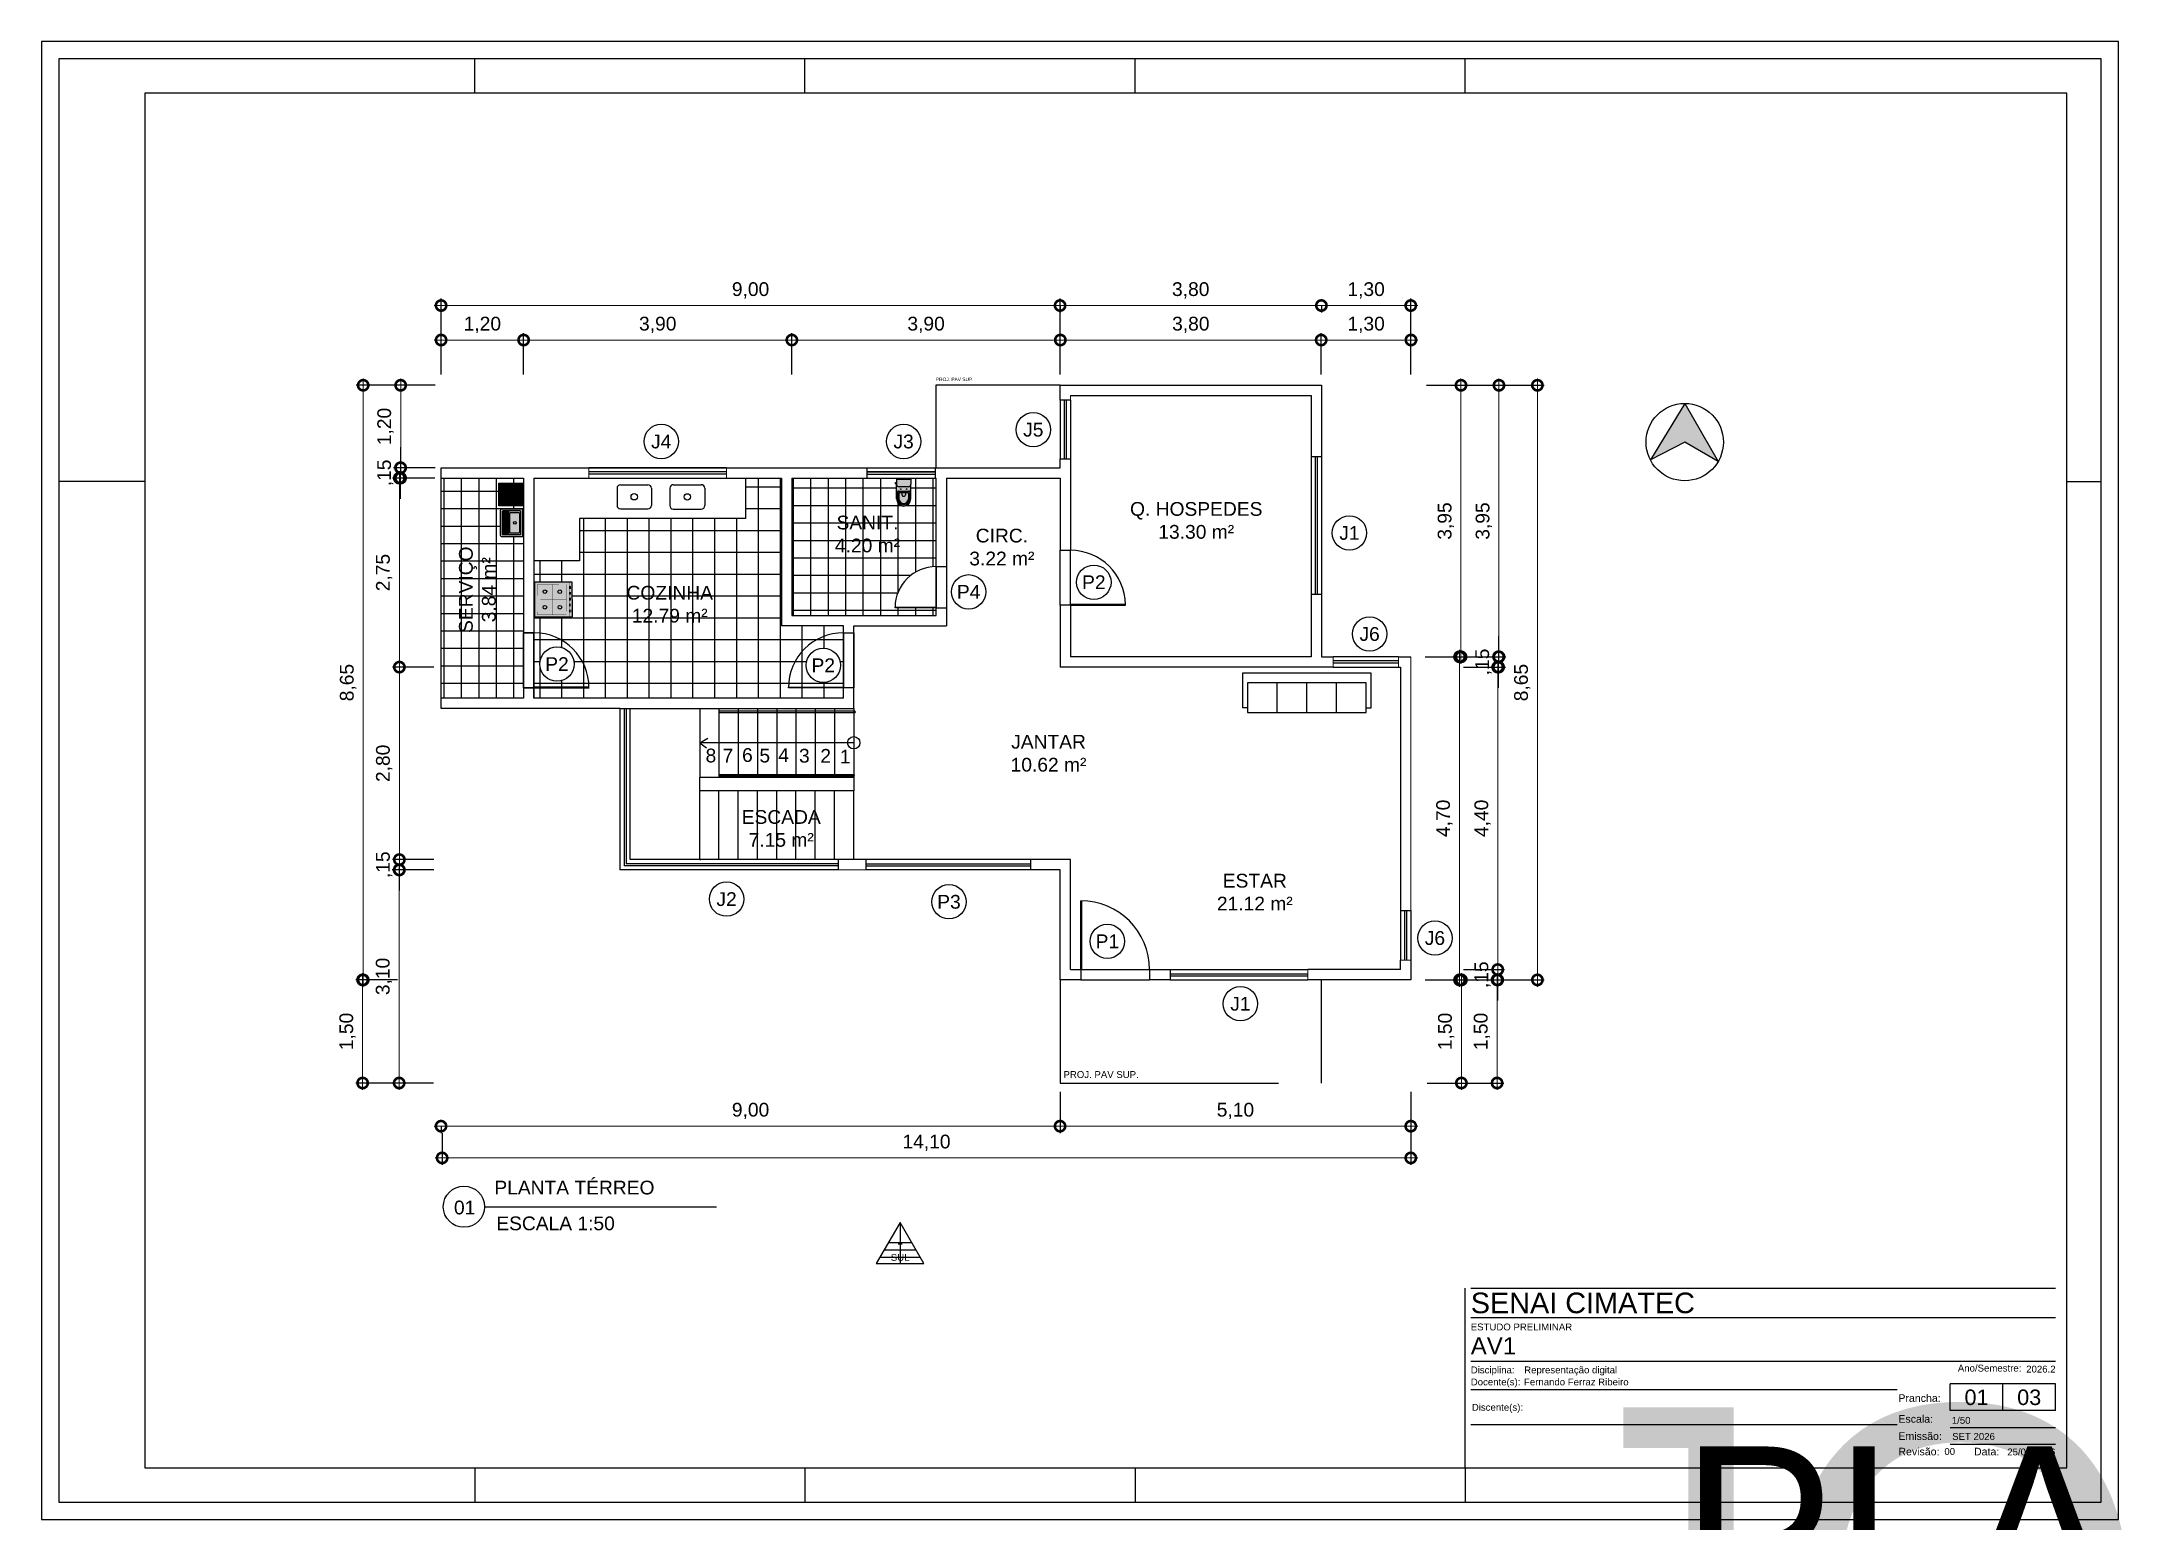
# Model space of a CAD drawing. Header units: metres. Extents: x 43 to 221, y 12 to 94.
# Drawn here: x 44.19 to 74.39, y 47.52 to 69.02 of the extents above; entities that cross this region are included whole.
import ezdxf
from ezdxf.enums import TextEntityAlignment as Align

# ---------------------------------------------------------------- set-up
doc = ezdxf.new("R2018")
doc.units = ezdxf.units.M
doc.header["$LTSCALE"] = 0.25
doc.linetypes.add('DASHDOT', pattern=[25.4, 12.7, -6.35, 0, -6.35])
doc.linetypes.add('DIVIDE', pattern=[31.75, 12.7, -6.35, 0, -6.35, 0, -6.35])
for name, color, linetype, true_color, plot in [('0_MRG_AUX', 7, 'Continuous', 0xecbcd1, False), ('CAR_0', 7, 'Continuous', 0xff6b00, False), ('SIMB_0', 7, 'Continuous', 0xfcc187, False)]:
    doc.layers.add(name, color=color, linetype=linetype, true_color=true_color, plot=plot)
for name, color, linetype in [('ARQ_ALV CT', 5, 'Continuous'), ('ARQ_ALV VS', 2, 'Continuous'), ('ARQ_DIV2', 2, 'Continuous'), ('ARQ_ESQ CT', 30, 'Continuous'), ('ARQ_ESQ VS', 2, 'Continuous'), ('ARQ_GRADIL', 2, 'Continuous'), ('ARQ_MADEIRA VS', 1, 'Continuous'), ('ARQ_METAL VS', 1, 'Continuous'), ('ARQ_MOB 01', 1, 'Continuous'), ('ARQ_PISO', 1, 'Continuous'), ('ARQ_PROJ SUP', 1, 'DIVIDE'), ('ARQ_SAN 01', 1, 'Continuous'), ('ARQ_SAN 02', 2, 'Continuous'), ('ARQ_SIMB 01', 1, 'Continuous'), ('ARQ_TXT 01', 1, 'Continuous'), ('ARQ_VISTA 05', 5, 'Continuous'), ('CAR_LINHAS_CINZA', 8, 'Continuous'), ('CAR_LINHAS_DESTAQUE', 3, 'Continuous'), ('CAR_TEXTO_CINZA', 8, 'Continuous'), ('CAR_TEXTO_PRETO', 1, 'Continuous'), ('MRG_EXTERNA', 1, 'Continuous'), ('MRG_INTERNA', 2, 'Continuous'), ('SIMB_02', 2, 'Continuous'), ('SIMB_PREENCHIMENTO', 253, 'Continuous'), ('SIMB_TXT', 1, 'Continuous')]:
    doc.layers.add(name, color=color, linetype=linetype)
doc.layers.add('ARQ_COTA_AZUL', color=5, linetype='Continuous', lineweight=20, true_color=0x0000ff)
doc.styles.add('Annot_2.0mm', font='arial.ttf', dxfattribs={"height": 2})
doc.styles.add('Arial', font='arial.ttf')
doc.styles.add('cota', font='arial.ttf')
doc.styles.add('SIMB', font='arial.ttf')
doc.styles.get("Standard").update_dxf_attribs({"font": 'arial.ttf'})
doc.dimstyles.new('Info 01 - annot', dxfattribs={"dimtxt": 2, "dimasz": 3, "dimexe": 1, "dimexo": 1, "dimgap": 1, "dimtad": 1, "dimzin": 4, "dimtxsty": 'cota', "dimblk": 'DOTSMALL', "dimcen": 2, "dimdle": 1, "dimclrd": 256, "dimclre": 256, "dimclrt": 1, "dimazin": 2, "dimtfac": 0.09, "dimtix": 1, "dimtmove": 2, "dimatfit": 2, "dimfxl": 5, "dimfxlon": 1, "dimtolj": 1, "dimtzin": 4, "dimlwd": -1, "dimarcsym": 1})

msp = doc.modelspace()

# ---------------------------------------------------------------- texts
at = {"char_height": 0.2, "attachment_point": 1, "style": 'Annot_2.0mm'}
for s, insert, width in [('PLANTA TÉRREO ', (50.769, 52.453), 4.54401), ('01', (50.182, 52.163), 0.81226), ('ESCALA 1:50', (50.797, 51.932), 2.24137)]:
    msp.add_mtext(s, dxfattribs=dict(at, insert=insert, width=width))
at = {"layer": 'ARQ_TXT 01', "attachment_point": 1, "style": 'Annot_2.0mm'}
for s, insert, char_height, width in [('PROJ. PAV SUP.', (57.189, 64.135), 0.05, 1.79419), ('\\pxqc;Q. HOSPEDES\\P13.30 m²', (59.925, 62.325), 0.2, 2.10049), ('\\pxqc;SANIT.\\P4.20 m²', (55.674, 62.127), 0.2, 1.04213), ('\\pxqc;CIRC.\\P3.22 m²', (57.469, 61.937), 0.2, 1.36069), ('\\pxqc;COZINHA\\P12.79 m²', (52.294, 61.106), 0.2, 2.05144), ('\\pxqc;JANTAR\\P10.62 m²', (57.916, 58.938), 0.2, 1.82307), ('\\pxqc;8', (53.822, 58.738), 0.2, 0.19195), ('\\pxqc;7', (54.025, 58.736), 0.2, 0.28), ('\\pxqc;6', (54.349, 58.745), 0.2, 0.19928), ('\\pxqc;5', (54.561, 58.737), 0.2, 0.28), ('\\pxqc;4', (54.835, 58.744), 0.2, 0.28), ('\\pxqc;3', (55.137, 58.735), 0.2, 0.28), ('\\pxqc;2', (55.447, 58.733), 0.2, 0.28), ('\\pxqc;1', (55.73, 58.722), 0.2, 0.28), ('\\pxqc;ESCADA\\P7.15 m²', (54.163, 57.844), 0.2, 1.55541), ('\\pxqc;ESTAR\\P21.12 m²', (60.836, 56.917), 0.2, 1.98159), ('PROJ. PAV SUP.', (59.045, 54.047), 0.1, 2.46885)]:
    msp.add_mtext(s, dxfattribs=dict(at, insert=insert, char_height=char_height, width=width))
at = {"layer": 'ARQ_TXT 01', "insert": (50.255, 60.024), "char_height": 0.2, "width": 2.05144, "attachment_point": 1, "rotation": 90, "style": 'Annot_2.0mm'}
msp.add_mtext('\\pxqc;SERVIÇO\\P3.84 m²', dxfattribs=at)

# ---------------------------------------------------------------- blocks, each defined once
blk = doc.blocks.new('porta 2')
at = {"layer": 'ARQ_ALV CT'}
for p, q in [((840.3, -280.2), (855.3, -280.2)), ((855.3, -360.2), (840.3, -360.2))]:
    blk.add_line(p, q, dxfattribs=at)
blk = doc.blocks.new('VASO_BELL')
at = {"true_color": 0xffffff}
h = blk.add_hatch(color=7, dxfattribs=at)
h.dxf.hatch_style = 1
edge = h.paths.add_edge_path()
edge.add_line((0, 0), (0.37, 0))
edge.add_line((0.37, 0), (0.37, -0.126))
edge.add_line((0.37, -0.126), (0.37, -0.505))
edge.add_arc((0.185, -0.505), 0.185, 180, 360, ccw=False)
edge.add_line((0, -0.505), (0, -0.126))
edge.add_line((0, -0.126), (0, 0))
h = blk.add_hatch(color=7, dxfattribs=at)
h.dxf.hatch_style = 1
h.paths.add_polyline_path([(-0.007, -0.086), (-0.022, -0.086), (-0.022, -0.121), (-0.007, -0.121)])
h = blk.add_hatch(color=7, dxfattribs=at)
h.dxf.hatch_style = 1
h.paths.add_polyline_path([(0, -0.089), (-0.007, -0.089), (-0.007, -0.117), (0, -0.117)])
at = {"layer": 'ARQ_SAN 01'}
for p, q in [((0.056, -0.361), (0.056, -0.505)), ((0.062, -0.361), (0.062, -0.505)), ((0.082, -0.336), (0.288, -0.336)), ((0.082, -0.342), (0.288, -0.342)), ((0.141, -0.353), (0.141, -0.406)), ((0.229, -0.353), (0.229, -0.406)), ((0.308, -0.361), (0.308, -0.505)), ((0.314, -0.361), (0.314, -0.505))]:
    blk.add_line(p, q, dxfattribs=at)
for centre in [(0.11, -0.255), (0.26, -0.255)]:
    blk.add_circle(centre, 0.0075, dxfattribs=at)
for centre, radius, start, end in [((0.185, -0.505), 0.129, 179.7773, 0.2227), ((0.082, -0.361), 0.025, 90, 180), ((0.082, -0.361), 0.019, 90, 180), ((0.185, -0.499), 0.123, 182.6006, 357.3994), ((0.191, -0.592), 0.244, 91.4264, 101.8331), ((0.168, -0.406), 0.027, 180, 229.1678), ((0.185, -0.386), 0.053, 229.1678, 310.8322), ((0.179, -0.592), 0.244, 78.1669, 88.5736), ((0.202, -0.406), 0.027, 310.8322, 0), ((0.288, -0.361), 0.025, 0, 90), ((0.288, -0.361), 0.019, 0, 90)]:
    blk.add_arc(centre, radius, start, end, dxfattribs=at)
at = {"layer": 'ARQ_SAN 02'}
for p, q in [((0, 0), (0, -0.126)), ((0, 0), (0.37, 0)), ((0.37, 0), (0.37, -0.126)), ((-0.022, -0.086), (-0.007, -0.086)), ((-0.022, -0.121), (-0.022, -0.086)), ((-0.022, -0.121), (-0.007, -0.121)), ((-0.007, -0.121), (-0.007, -0.086)), ((0, -0.089), (-0.007, -0.089)), ((0, -0.117), (-0.007, -0.117)), ((0, -0.505), (0, -0.126)), ((0.026, -0.331), (0.026, -0.505)), ((0.051, -0.306), (0.319, -0.306)), ((0.301, -0.195), (0.069, -0.195)), ((0.344, -0.331), (0.344, -0.505)), ((0.37, -0.505), (0.37, -0.126))]:
    blk.add_line(p, q, dxfattribs=at)
for centre, radius, start, end in [((0.069, -0.126), 0.069, 180, 270), ((0.185, -0.505), 0.185, 180, 0), ((0.051, -0.331), 0.025, 90, 180), ((0.185, -0.505), 0.159, 180, 0), ((0.301, -0.126), 0.069, 270, 0), ((0.319, -0.331), 0.025, 0, 90)]:
    blk.add_arc(centre, radius, start, end, dxfattribs=at)
blk = doc.blocks.new('tanque_05')
at = {"true_color": 0xffffff}
h = blk.add_hatch(color=7, dxfattribs=at)
h.dxf.hatch_style = 1
edge = h.paths.add_edge_path()
edge.add_line((-0.269, -0.492), (0.269, -0.492))
edge.add_arc((0.269, -0.461), 0.0304, 270, 360)
edge.add_line((0.299, -0.461), (0.299, -0.01))
edge.add_arc((0.289, -0.01), 0.0101, 0, 90)
edge.add_line((0.289, 0), (-0.289, 0))
edge.add_arc((-0.289, -0.01), 0.0101, 90, 180)
edge.add_line((-0.299, -0.01), (-0.299, -0.461))
edge.add_arc((-0.269, -0.461), 0.0304, 180, 270)
for p, q in [((-0.258, -0.325), (0.258, -0.325)), ((0.258, -0.331), (-0.258, -0.331)), ((-0.258, -0.345), (0.258, -0.345)), ((0.258, -0.351), (-0.258, -0.351)), ((-0.258, -0.365), (0.258, -0.365)), ((0.258, -0.372), (-0.258, -0.372)), ((-0.258, -0.386), (0.258, -0.386)), ((0.258, -0.392), (-0.258, -0.392)), ((-0.258, -0.406), (0.258, -0.406)), ((0.258, -0.412), (-0.258, -0.412)), ((-0.258, -0.426), (0.258, -0.426)), ((-0.251, -0.447), (0.251, -0.447))]:
    blk.add_line(p, q)
for points in [[(-0.269, -0.492), (0.269, -0.492, 0.414214), (0.299, -0.461), (0.299, -0.01, 0.414214), (0.289, 0), (-0.289, 0, 0.414214), (-0.299, -0.01), (-0.299, -0.461, 0.414214)], [(-0.198, -0.289), (0.198, -0.289, 0.414214), (0.218, -0.269), (0.218, -0.086, 0.414214), (0.198, -0.066), (-0.198, -0.066, 0.414214), (-0.218, -0.086), (-0.218, -0.269, 0.414214)]]:
    blk.add_lwpolyline(points, format="xyb", close=True)
for points in [[(0.258, -0.281), (0.258, -0.061, 0.414214), (0.238, -0.041), (-0.238, -0.041, 0.414214), (-0.258, -0.061), (-0.258, -0.281)], [(-0.258, -0.282), (-0.258, -0.301, 0.414214), (-0.248, -0.311), (-0.236, -0.311), (0.234, -0.311), (0.248, -0.311, 0.414214), (0.258, -0.301), (0.258, -0.282)], [(-0.258, -0.309), (-0.258, -0.431, 0.414214), (-0.238, -0.451), (0.238, -0.451, 0.414214), (0.258, -0.431), (0.258, -0.309, 0.414214)]]:
    blk.add_lwpolyline(points, format="xyb")
blk.add_lwpolyline([(0.258, -0.432), (-0.258, -0.432)])
blk.add_circle((0, -0.172), 0.0284)
blk = doc.blocks.new('maq. lavar_02')
at = {"true_color": 0xffffff}
h = blk.add_hatch(color=7, dxfattribs=at)
h.dxf.hatch_style = 1
h.paths.add_polyline_path([(0.75, 0), (0, 0), (0, 0.8), (0.75, 0.8)])
for points in [[(0.75, 0), (0, 0), (0, 0.8), (0.75, 0.8), (0.75, 0)], [(0, 0.1), (0.75, 0.1)]]:
    blk.add_lwpolyline(points)
blk.add_lwpolyline([(0.1, 0.245), (0.1, 0.65, -0.414214), (0.15, 0.7), (0.6, 0.7, -0.414214), (0.65, 0.65), (0.65, 0.25, -0.414214), (0.6, 0.2), (0.147, 0.2)], format="xyb")
for points in [[(0.052, 0.02), (0.052, 0.078), (0.167, 0.078), (0.167, 0.02)], [(0.26, 0.02), (0.26, 0.078), (0.376, 0.078), (0.376, 0.02)], [(0.5, 0.02), (0.5, 0.078), (0.615, 0.078), (0.615, 0.02)]]:
    blk.add_lwpolyline(points, close=True)
blk.add_arc((0.15, 0.25), 0.05, 173.8325, 273.12652)
blk = doc.blocks.new('S4')
at = {"ltscale": 0.1}
for p, q in [((0, 0), (-2.6, 0)), ((0, -0.7), (0, 0)), ((-2.6, 0), (-2.6, -0.7)), ((-0.1, -0.2), (-2.5, -0.2)), ((-2.5, -0.2), (-2.5, -0.8)), ((-1.9, -0.8), (-1.9, -0.2)), ((-1.3, -0.8), (-1.3, -0.2)), ((-0.7, -0.8), (-0.7, -0.2)), ((-0.1, -0.8), (-0.1, -0.2)), ((-2.5, -0.7), (-2.6, -0.7)), ((-2.5, -0.8), (-0.1, -0.8)), ((-0.1, -0.7), (0, -0.7))]:
    blk.add_line(p, q, dxfattribs=at)
blk = doc.blocks.new('COD_ESQ')
at = {"layer": 'SIMB_02'}
blk.add_circle((0, 0), 2.5, dxfattribs=at)
at = {"layer": 'SIMB_TXT', "style": 'SIMB'}
blk.add_attdef('CDESQ', text='', height=2, dxfattribs=at).set_placement((0, 0), align=Align.MIDDLE_CENTER)
blk = doc.blocks.new('fogão_01')
at = {"true_color": 0xffffff}
h = blk.add_hatch(color=7, dxfattribs=at)
h.dxf.hatch_style = 1
h.paths.add_polyline_path([(0, -0.3), (-0.632, -0.3), (-0.632, 0.3), (0, 0.3)])
blk.add_lwpolyline([(0, -0.3), (-0.632, -0.3), (-0.632, 0.3), (0, 0.3)], close=True)
for points, const_width in [([(-0.585, 0.218), (-0.615, 0.218), (-0.615, 0.176), (-0.585, 0.176)], 0.005), ([(-0.585, 0.118), (-0.615, 0.118), (-0.615, 0.076), (-0.585, 0.076)], 0.005), ([(-0.585, 0.018), (-0.615, 0.018), (-0.615, -0.024), (-0.585, -0.024)], 0.005), ([(-0.585, -0.3), (-0.585, 0.3)], 0.005), ([(-0.542, 0.261), (-0.041, 0.261), (-0.041, -0.257), (-0.54, -0.257), (-0.54, 0.261)], 0.0045), ([(-0.54, 0.002), (-0.044, 0.002)], 0.0045), ([(-0.439, 0.146), (-0.453, 0.161)], 0.0045), ([(-0.438, 0.12), (-0.453, 0.105)], 0.0045), ([(-0.412, 0.147), (-0.397, 0.161)], 0.0045), ([(-0.412, 0.12), (-0.397, 0.105)], 0.0045), ([(-0.3, 0.261), (-0.3, -0.257)], 0.0045), ([(-0.183, 0.146), (-0.197, 0.161)], 0.0045), ([(-0.182, 0.12), (-0.197, 0.105)], 0.0045), ([(-0.156, 0.147), (-0.141, 0.161)], 0.0045), ([(-0.155, 0.12), (-0.141, 0.105)], 0.0045), ([(-0.585, -0.082), (-0.615, -0.082), (-0.615, -0.124), (-0.585, -0.124)], 0.005), ([(-0.585, -0.182), (-0.615, -0.182), (-0.615, -0.224), (-0.585, -0.224)], 0.005), ([(-0.439, -0.118), (-0.453, -0.104)], 0.0045), ([(-0.438, -0.145), (-0.453, -0.16)], 0.0045), ([(-0.412, -0.118), (-0.397, -0.103)], 0.0045), ([(-0.412, -0.145), (-0.397, -0.159)], 0.0045), ([(-0.185, -0.121), (-0.2, -0.106)], 0.0045), ([(-0.185, -0.148), (-0.199, -0.162)], 0.0045), ([(-0.158, -0.121), (-0.144, -0.106)], 0.0045), ([(-0.158, -0.147), (-0.144, -0.162)], 0.0045)]:
    blk.add_lwpolyline(points, dxfattribs=dict(const_width=const_width))
for points in [[(-0.603, 0.215), (-0.603, 0.176)], [(-0.603, 0.115), (-0.603, 0.076)], [(-0.603, 0.015), (-0.603, -0.024)], [(-0.603, -0.085), (-0.603, -0.124)], [(-0.603, -0.185), (-0.603, -0.224)]]:
    blk.add_lwpolyline(points)
for centre in [(-0.425, 0.133), (-0.169, 0.133), (-0.425, -0.131), (-0.172, -0.134)]:
    blk.add_circle(centre, 0.0314)
blk = doc.blocks.new('PIA')
at = {"layer": 'ARQ_MOB 01'}
for p, q in [((-0.35, 0.2), (-0.35, -0.2)), ((-0.05, 0.25), (-0.3, 0.25)), ((0, 0.2), (0, -0.2)), ((-0.05, -0.25), (-0.3, -0.25))]:
    blk.add_line(p, q, dxfattribs=at)
blk.add_circle((-0.175, 0), 0.0461, dxfattribs=at)
for centre, start, end in [((-0.3, 0.2), 90, 180), ((-0.05, 0.2), 0, 90), ((-0.3, -0.2), 180, 270), ((-0.05, -0.2), 270, 0)]:
    blk.add_arc(centre, 0.05, start, end, dxfattribs=at)
blk = doc.blocks.new('_DotSmall')
at = {"color": 0, "linetype": 'ByBlock', "const_width": 0.5}
blk.add_lwpolyline([(-0.0625, 0, 1), (0.0625, 0, 1)], format="xyb", close=True, dxfattribs=at)
blk = doc.blocks.new('*D36')
at = {"layer": 'ARQ_COTA_AZUL', "lineweight": -2, "transparency": 16777216}
for p, q in [((49.995, 64.684), (49.995, 65.284)), ((58.995, 64.684), (58.995, 65.284))]:
    blk.add_line(p, q, dxfattribs=at)
at = {"layer": 'ARQ_COTA_AZUL', "transparency": 16777216}
blk.add_line((49.895, 65.184), (59.095, 65.184), dxfattribs=at)
at = {"layer": 'ARQ_COTA_AZUL', "transparency": 16777216, "xscale": 0.3, "yscale": 0.3, "zscale": 0.3, "rotation": 180}
blk.add_blockref('_DotSmall', (49.995, 65.184), dxfattribs=at)
at = {"layer": 'ARQ_COTA_AZUL', "transparency": 16777216, "xscale": 0.3, "yscale": 0.3, "zscale": 0.3}
blk.add_blockref('_DotSmall', (58.995, 65.184), dxfattribs=at)
at = {"layer": 'ARQ_COTA_AZUL', "color": 1, "transparency": 16777216, "insert": (54.495, 65.404), "char_height": 0.2, "attachment_point": 5, "style": 'cota'}
blk.add_mtext('\\A1;9,00', dxfattribs=at)
blk = doc.blocks.new('*D37')
at = {"layer": 'ARQ_COTA_AZUL', "transparency": 16777216}
blk.add_line((58.895, 65.184), (62.895, 65.184), dxfattribs=at)
at = {"layer": 'ARQ_COTA_AZUL', "lineweight": -2, "transparency": 16777216}
for p, q in [((58.995, 65.184), (58.995, 65.084)), ((62.795, 65.184), (62.795, 65.084))]:
    blk.add_line(p, q, dxfattribs=at)
at = {"layer": 'ARQ_COTA_AZUL', "transparency": 16777216, "xscale": 0.3, "yscale": 0.3, "zscale": 0.3, "rotation": 180}
blk.add_blockref('_DotSmall', (58.995, 65.184), dxfattribs=at)
at = {"layer": 'ARQ_COTA_AZUL', "transparency": 16777216, "xscale": 0.3, "yscale": 0.3, "zscale": 0.3}
blk.add_blockref('_DotSmall', (62.795, 65.184), dxfattribs=at)
at = {"layer": 'ARQ_COTA_AZUL', "color": 1, "transparency": 16777216, "insert": (60.895, 65.404), "char_height": 0.2, "attachment_point": 5, "style": 'cota'}
blk.add_mtext('\\A1;3,80', dxfattribs=at)
blk = doc.blocks.new('*D38')
at = {"layer": 'ARQ_COTA_AZUL', "lineweight": -2, "transparency": 16777216}
for p, q in [((64.095, 64.684), (64.095, 65.284)), ((62.795, 65.184), (62.795, 65.084))]:
    blk.add_line(p, q, dxfattribs=at)
at = {"layer": 'ARQ_COTA_AZUL', "transparency": 16777216}
blk.add_line((62.695, 65.184), (64.195, 65.184), dxfattribs=at)
at = {"layer": 'ARQ_COTA_AZUL', "transparency": 16777216, "xscale": 0.3, "yscale": 0.3, "zscale": 0.3, "rotation": 180}
blk.add_blockref('_DotSmall', (62.795, 65.184), dxfattribs=at)
at = {"layer": 'ARQ_COTA_AZUL', "transparency": 16777216, "xscale": 0.3, "yscale": 0.3, "zscale": 0.3}
blk.add_blockref('_DotSmall', (64.095, 65.184), dxfattribs=at)
at = {"layer": 'ARQ_COTA_AZUL', "color": 1, "transparency": 16777216, "insert": (63.445, 65.404), "char_height": 0.2, "attachment_point": 5, "style": 'cota'}
blk.add_mtext('\\A1;1,30', dxfattribs=at)
blk = doc.blocks.new('*D39')
at = {"layer": 'ARQ_COTA_AZUL', "transparency": 16777216}
blk.add_line((49.895, 64.682), (51.295, 64.682), dxfattribs=at)
at = {"layer": 'ARQ_COTA_AZUL', "lineweight": -2, "transparency": 16777216}
for p, q in [((49.995, 64.182), (49.995, 64.782)), ((51.195, 64.182), (51.195, 64.782))]:
    blk.add_line(p, q, dxfattribs=at)
at = {"layer": 'ARQ_COTA_AZUL', "transparency": 16777216, "xscale": 0.3, "yscale": 0.3, "zscale": 0.3, "rotation": 180}
blk.add_blockref('_DotSmall', (49.995, 64.682), dxfattribs=at)
at = {"layer": 'ARQ_COTA_AZUL', "transparency": 16777216, "xscale": 0.3, "yscale": 0.3, "zscale": 0.3}
blk.add_blockref('_DotSmall', (51.195, 64.682), dxfattribs=at)
at = {"layer": 'ARQ_COTA_AZUL', "color": 1, "transparency": 16777216, "insert": (50.595, 64.902), "char_height": 0.2, "attachment_point": 5, "style": 'cota'}
blk.add_mtext('\\A1;1,20', dxfattribs=at)
blk = doc.blocks.new('*D40')
at = {"layer": 'ARQ_COTA_AZUL', "transparency": 16777216}
blk.add_line((51.095, 64.682), (55.195, 64.682), dxfattribs=at)
at = {"layer": 'ARQ_COTA_AZUL', "lineweight": -2, "transparency": 16777216}
for p, q in [((51.195, 64.182), (51.195, 64.782)), ((55.095, 64.182), (55.095, 64.782))]:
    blk.add_line(p, q, dxfattribs=at)
at = {"layer": 'ARQ_COTA_AZUL', "transparency": 16777216, "xscale": 0.3, "yscale": 0.3, "zscale": 0.3, "rotation": 180}
blk.add_blockref('_DotSmall', (51.195, 64.682), dxfattribs=at)
at = {"layer": 'ARQ_COTA_AZUL', "transparency": 16777216, "xscale": 0.3, "yscale": 0.3, "zscale": 0.3}
blk.add_blockref('_DotSmall', (55.095, 64.682), dxfattribs=at)
at = {"layer": 'ARQ_COTA_AZUL', "color": 1, "transparency": 16777216, "insert": (53.145, 64.902), "char_height": 0.2, "attachment_point": 5, "style": 'cota'}
blk.add_mtext('\\A1;3,90', dxfattribs=at)
blk = doc.blocks.new('*D41')
at = {"layer": 'ARQ_COTA_AZUL', "transparency": 16777216}
blk.add_line((54.995, 64.682), (59.099, 64.682), dxfattribs=at)
at = {"layer": 'ARQ_COTA_AZUL', "lineweight": -2, "transparency": 16777216}
for p, q in [((55.095, 64.182), (55.095, 64.782)), ((58.999, 64.182), (58.999, 64.782))]:
    blk.add_line(p, q, dxfattribs=at)
at = {"layer": 'ARQ_COTA_AZUL', "transparency": 16777216, "xscale": 0.3, "yscale": 0.3, "zscale": 0.3, "rotation": 180}
blk.add_blockref('_DotSmall', (55.095, 64.682), dxfattribs=at)
at = {"layer": 'ARQ_COTA_AZUL', "transparency": 16777216, "xscale": 0.3, "yscale": 0.3, "zscale": 0.3}
blk.add_blockref('_DotSmall', (58.999, 64.682), dxfattribs=at)
at = {"layer": 'ARQ_COTA_AZUL', "color": 1, "transparency": 16777216, "insert": (57.047, 64.902), "char_height": 0.2, "attachment_point": 5, "style": 'cota'}
blk.add_mtext('\\A1;3,90', dxfattribs=at)
blk = doc.blocks.new('*D42')
at = {"layer": 'ARQ_COTA_AZUL', "transparency": 16777216}
blk.add_line((58.899, 64.682), (62.892, 64.682), dxfattribs=at)
at = {"layer": 'ARQ_COTA_AZUL', "lineweight": -2, "transparency": 16777216}
for p, q in [((58.999, 64.182), (58.999, 64.782)), ((62.792, 64.182), (62.792, 64.782))]:
    blk.add_line(p, q, dxfattribs=at)
at = {"layer": 'ARQ_COTA_AZUL', "transparency": 16777216, "xscale": 0.3, "yscale": 0.3, "zscale": 0.3, "rotation": 180}
blk.add_blockref('_DotSmall', (58.999, 64.682), dxfattribs=at)
at = {"layer": 'ARQ_COTA_AZUL', "transparency": 16777216, "xscale": 0.3, "yscale": 0.3, "zscale": 0.3}
blk.add_blockref('_DotSmall', (62.792, 64.682), dxfattribs=at)
at = {"layer": 'ARQ_COTA_AZUL', "color": 1, "transparency": 16777216, "insert": (60.896, 64.902), "char_height": 0.2, "width": 0.51978, "attachment_point": 5, "style": 'cota'}
blk.add_mtext('\\A1;3,80', dxfattribs=at)
blk = doc.blocks.new('*D43')
at = {"layer": 'ARQ_COTA_AZUL', "transparency": 16777216}
blk.add_line((62.692, 64.682), (64.197, 64.682), dxfattribs=at)
at = {"layer": 'ARQ_COTA_AZUL', "lineweight": -2, "transparency": 16777216}
for p, q in [((62.792, 64.182), (62.792, 64.782)), ((64.097, 64.182), (64.097, 64.782))]:
    blk.add_line(p, q, dxfattribs=at)
at = {"layer": 'ARQ_COTA_AZUL', "transparency": 16777216, "xscale": 0.3, "yscale": 0.3, "zscale": 0.3, "rotation": 180}
blk.add_blockref('_DotSmall', (62.792, 64.682), dxfattribs=at)
at = {"layer": 'ARQ_COTA_AZUL', "transparency": 16777216, "xscale": 0.3, "yscale": 0.3, "zscale": 0.3}
blk.add_blockref('_DotSmall', (64.097, 64.682), dxfattribs=at)
at = {"layer": 'ARQ_COTA_AZUL', "color": 1, "transparency": 16777216, "insert": (63.445, 64.902), "char_height": 0.2, "attachment_point": 5, "style": 'cota'}
blk.add_mtext('\\A1;1,30', dxfattribs=at)
blk = doc.blocks.new('*D44')
at = {"layer": 'ARQ_COTA_AZUL', "transparency": 16777216}
blk.add_line((64.825, 64.124), (64.825, 59.974), dxfattribs=at)
at = {"layer": 'ARQ_COTA_AZUL', "lineweight": -2, "transparency": 16777216}
for p, q in [((64.325, 64.024), (64.925, 64.024)), ((64.325, 60.074), (64.925, 60.074))]:
    blk.add_line(p, q, dxfattribs=at)
at = {"layer": 'ARQ_COTA_AZUL', "transparency": 16777216, "xscale": 0.3, "yscale": 0.3, "zscale": 0.3}
for p, rotation in [((64.825, 64.024), 90), ((64.825, 60.074), 270)]:
    blk.add_blockref('_DotSmall', p, dxfattribs=dict(at, rotation=rotation))
at = {"layer": 'ARQ_COTA_AZUL', "color": 1, "transparency": 16777216, "insert": (64.605, 62.049), "char_height": 0.2, "attachment_point": 5, "rotation": 90, "style": 'cota'}
blk.add_mtext('\\A1;3,95', dxfattribs=at)
blk = doc.blocks.new('*D45')
at = {"layer": 'ARQ_COTA_AZUL', "transparency": 16777216}
blk.add_line((64.804, 60.174), (64.804, 55.274), dxfattribs=at)
at = {"layer": 'ARQ_COTA_AZUL', "lineweight": -2, "transparency": 16777216}
for p, q in [((64.304, 60.074), (64.904, 60.074)), ((64.304, 55.374), (64.904, 55.374))]:
    blk.add_line(p, q, dxfattribs=at)
at = {"layer": 'ARQ_COTA_AZUL', "transparency": 16777216, "xscale": 0.3, "yscale": 0.3, "zscale": 0.3}
for p, rotation in [((64.804, 60.074), 90), ((64.804, 55.374), 270)]:
    blk.add_blockref('_DotSmall', p, dxfattribs=dict(at, rotation=rotation))
at = {"layer": 'ARQ_COTA_AZUL', "color": 1, "transparency": 16777216, "insert": (64.583, 57.724), "char_height": 0.2, "attachment_point": 5, "rotation": 90, "style": 'cota'}
blk.add_mtext('\\A1;4,70', dxfattribs=at)
blk = doc.blocks.new('*D46')
at = {"layer": 'ARQ_COTA_AZUL', "lineweight": -2, "transparency": 16777216}
for p, q in [((64.331, 55.374), (64.931, 55.374)), ((64.331, 53.874), (64.931, 53.874))]:
    blk.add_line(p, q, dxfattribs=at)
at = {"layer": 'ARQ_COTA_AZUL', "transparency": 16777216}
blk.add_line((64.831, 55.474), (64.831, 53.774), dxfattribs=at)
at = {"layer": 'ARQ_COTA_AZUL', "transparency": 16777216, "xscale": 0.3, "yscale": 0.3, "zscale": 0.3}
for p, rotation in [((64.831, 55.374), 90), ((64.831, 53.874), 270)]:
    blk.add_blockref('_DotSmall', p, dxfattribs=dict(at, rotation=rotation))
at = {"layer": 'ARQ_COTA_AZUL', "color": 1, "transparency": 16777216, "insert": (64.61, 54.624), "char_height": 0.2, "attachment_point": 5, "rotation": 90, "style": 'cota'}
blk.add_mtext('\\A1;1,50', dxfattribs=at)
blk = doc.blocks.new('*D47')
at = {"layer": 'ARQ_COTA_AZUL', "transparency": 16777216}
blk.add_line((65.377, 64.124), (65.377, 59.974), dxfattribs=at)
at = {"layer": 'ARQ_COTA_AZUL', "lineweight": -2, "transparency": 16777216}
for p, q in [((64.877, 64.024), (65.477, 64.024)), ((64.877, 60.074), (65.477, 60.074))]:
    blk.add_line(p, q, dxfattribs=at)
at = {"layer": 'ARQ_COTA_AZUL', "transparency": 16777216, "xscale": 0.3, "yscale": 0.3, "zscale": 0.3}
for p, rotation in [((65.377, 64.024), 90), ((65.377, 60.074), 270)]:
    blk.add_blockref('_DotSmall', p, dxfattribs=dict(at, rotation=rotation))
at = {"layer": 'ARQ_COTA_AZUL', "color": 1, "transparency": 16777216, "insert": (65.157, 62.049), "char_height": 0.2, "attachment_point": 5, "rotation": 90, "style": 'cota'}
blk.add_mtext('\\A1;3,95', dxfattribs=at)
blk = doc.blocks.new('*D48')
at = {"layer": 'ARQ_COTA_AZUL', "transparency": 16777216}
for p, q in [((65.371, 60.074), (65.371, 60.374)), ((65.371, 60.074), (65.371, 59.924)), ((65.371, 59.924), (65.371, 59.624))]:
    blk.add_line(p, q, dxfattribs=at)
at = {"layer": 'ARQ_COTA_AZUL', "lineweight": -2, "transparency": 16777216}
for p, q in [((64.871, 60.074), (65.471, 60.074)), ((64.871, 59.924), (65.471, 59.924))]:
    blk.add_line(p, q, dxfattribs=at)
at = {"layer": 'ARQ_COTA_AZUL', "transparency": 16777216, "xscale": 0.3, "yscale": 0.3, "zscale": 0.3}
for p, rotation in [((65.371, 60.074), 270), ((65.371, 59.924), 90)]:
    blk.add_blockref('_DotSmall', p, dxfattribs=dict(at, rotation=rotation))
at = {"layer": 'ARQ_COTA_AZUL', "color": 1, "transparency": 16777216, "insert": (65.151, 59.999), "char_height": 0.2, "attachment_point": 5, "rotation": 90, "style": 'cota'}
blk.add_mtext('\\A1;,15', dxfattribs=at)
blk = doc.blocks.new('*D49')
at = {"layer": 'ARQ_COTA_AZUL', "lineweight": -2, "transparency": 16777216}
for p, q in [((64.859, 59.924), (65.459, 59.924)), ((64.859, 55.524), (65.459, 55.524))]:
    blk.add_line(p, q, dxfattribs=at)
at = {"layer": 'ARQ_COTA_AZUL', "transparency": 16777216}
blk.add_line((65.359, 60.024), (65.359, 55.424), dxfattribs=at)
at = {"layer": 'ARQ_COTA_AZUL', "transparency": 16777216, "xscale": 0.3, "yscale": 0.3, "zscale": 0.3}
for p, rotation in [((65.359, 59.924), 90), ((65.359, 55.524), 270)]:
    blk.add_blockref('_DotSmall', p, dxfattribs=dict(at, rotation=rotation))
at = {"layer": 'ARQ_COTA_AZUL', "color": 1, "transparency": 16777216, "insert": (65.139, 57.724), "char_height": 0.2, "attachment_point": 5, "rotation": 90, "style": 'cota'}
blk.add_mtext('\\A1;4,40', dxfattribs=at)
blk = doc.blocks.new('*D50')
at = {"layer": 'ARQ_COTA_AZUL', "transparency": 16777216}
for p, q in [((65.359, 55.524), (65.359, 55.824)), ((65.359, 55.524), (65.359, 55.374)), ((65.359, 55.374), (65.359, 55.074))]:
    blk.add_line(p, q, dxfattribs=at)
at = {"layer": 'ARQ_COTA_AZUL', "lineweight": -2, "transparency": 16777216}
for p, q in [((64.859, 55.524), (65.459, 55.524)), ((64.859, 55.374), (65.459, 55.374))]:
    blk.add_line(p, q, dxfattribs=at)
at = {"layer": 'ARQ_COTA_AZUL', "transparency": 16777216, "xscale": 0.3, "yscale": 0.3, "zscale": 0.3}
for p, rotation in [((65.359, 55.524), 270), ((65.359, 55.374), 90)]:
    blk.add_blockref('_DotSmall', p, dxfattribs=dict(at, rotation=rotation))
at = {"layer": 'ARQ_COTA_AZUL', "color": 1, "transparency": 16777216, "insert": (65.139, 55.449), "char_height": 0.2, "attachment_point": 5, "rotation": 90, "style": 'cota'}
blk.add_mtext('\\A1;,15', dxfattribs=at)
blk = doc.blocks.new('*D51')
at = {"layer": 'ARQ_COTA_AZUL', "lineweight": -2, "transparency": 16777216}
for p, q in [((64.85, 55.374), (65.45, 55.374)), ((64.85, 53.874), (65.45, 53.874))]:
    blk.add_line(p, q, dxfattribs=at)
at = {"layer": 'ARQ_COTA_AZUL', "transparency": 16777216}
blk.add_line((65.35, 55.474), (65.35, 53.774), dxfattribs=at)
at = {"layer": 'ARQ_COTA_AZUL', "transparency": 16777216, "xscale": 0.3, "yscale": 0.3, "zscale": 0.3}
for p, rotation in [((65.35, 55.374), 90), ((65.35, 53.874), 270)]:
    blk.add_blockref('_DotSmall', p, dxfattribs=dict(at, rotation=rotation))
at = {"layer": 'ARQ_COTA_AZUL', "color": 1, "transparency": 16777216, "insert": (65.13, 54.624), "char_height": 0.2, "attachment_point": 5, "rotation": 90, "style": 'cota'}
blk.add_mtext('\\A1;1,50', dxfattribs=at)
blk = doc.blocks.new('*D52')
at = {"layer": 'ARQ_COTA_AZUL', "transparency": 16777216}
blk.add_line((65.936, 64.124), (65.936, 55.274), dxfattribs=at)
at = {"layer": 'ARQ_COTA_AZUL', "lineweight": -2, "transparency": 16777216}
for p, q in [((65.436, 64.024), (66.036, 64.024)), ((65.436, 55.374), (66.036, 55.374))]:
    blk.add_line(p, q, dxfattribs=at)
at = {"layer": 'ARQ_COTA_AZUL', "transparency": 16777216, "xscale": 0.3, "yscale": 0.3, "zscale": 0.3}
for p, rotation in [((65.936, 64.024), 90), ((65.936, 55.374), 270)]:
    blk.add_blockref('_DotSmall', p, dxfattribs=dict(at, rotation=rotation))
at = {"layer": 'ARQ_COTA_AZUL', "color": 1, "transparency": 16777216, "insert": (65.716, 59.699), "char_height": 0.2, "attachment_point": 5, "rotation": 90, "style": 'cota'}
blk.add_mtext('\\A1;8,65', dxfattribs=at)
blk = doc.blocks.new('*D53')
at = {"layer": 'ARQ_COTA_AZUL', "lineweight": -2, "transparency": 16777216}
for p, q in [((58.995, 53.746), (58.995, 53.146)), ((64.095, 53.746), (64.095, 53.146))]:
    blk.add_line(p, q, dxfattribs=at)
at = {"layer": 'ARQ_COTA_AZUL', "transparency": 16777216}
blk.add_line((64.195, 53.246), (58.895, 53.246), dxfattribs=at)
at = {"layer": 'ARQ_COTA_AZUL', "transparency": 16777216, "xscale": 0.3, "yscale": 0.3, "zscale": 0.3, "rotation": 180}
blk.add_blockref('_DotSmall', (58.995, 53.246), dxfattribs=at)
at = {"layer": 'ARQ_COTA_AZUL', "transparency": 16777216, "xscale": 0.3, "yscale": 0.3, "zscale": 0.3}
blk.add_blockref('_DotSmall', (64.095, 53.246), dxfattribs=at)
at = {"layer": 'ARQ_COTA_AZUL', "color": 1, "transparency": 16777216, "insert": (61.545, 53.467), "char_height": 0.2, "attachment_point": 5, "style": 'cota'}
blk.add_mtext('\\A1;5,10', dxfattribs=at)
blk = doc.blocks.new('*D54')
at = {"layer": 'ARQ_COTA_AZUL', "lineweight": -2, "transparency": 16777216}
for p, q in [((58.995, 53.746), (58.995, 53.146)), ((49.994, 53.246), (49.994, 53.146))]:
    blk.add_line(p, q, dxfattribs=at)
at = {"layer": 'ARQ_COTA_AZUL', "transparency": 16777216}
blk.add_line((59.095, 53.246), (49.894, 53.246), dxfattribs=at)
at = {"layer": 'ARQ_COTA_AZUL', "transparency": 16777216, "xscale": 0.3, "yscale": 0.3, "zscale": 0.3, "rotation": 180}
blk.add_blockref('_DotSmall', (49.994, 53.246), dxfattribs=at)
at = {"layer": 'ARQ_COTA_AZUL', "transparency": 16777216, "xscale": 0.3, "yscale": 0.3, "zscale": 0.3}
blk.add_blockref('_DotSmall', (58.995, 53.246), dxfattribs=at)
at = {"layer": 'ARQ_COTA_AZUL', "color": 1, "transparency": 16777216, "insert": (54.495, 53.467), "char_height": 0.2, "attachment_point": 5, "style": 'cota'}
blk.add_mtext('\\A1;9,00', dxfattribs=at)
blk = doc.blocks.new('*D55')
at = {"layer": 'ARQ_COTA_AZUL', "lineweight": -2, "transparency": 16777216}
for p, q in [((64.095, 53.165), (64.095, 52.684)), ((50.01, 53.146), (50.01, 52.684))]:
    blk.add_line(p, q, dxfattribs=at)
at = {"layer": 'ARQ_COTA_AZUL', "transparency": 16777216}
blk.add_line((64.195, 52.784), (49.91, 52.784), dxfattribs=at)
at = {"layer": 'ARQ_COTA_AZUL', "transparency": 16777216, "xscale": 0.3, "yscale": 0.3, "zscale": 0.3, "rotation": 180}
blk.add_blockref('_DotSmall', (50.01, 52.784), dxfattribs=at)
at = {"layer": 'ARQ_COTA_AZUL', "transparency": 16777216, "xscale": 0.3, "yscale": 0.3, "zscale": 0.3}
blk.add_blockref('_DotSmall', (64.095, 52.784), dxfattribs=at)
at = {"layer": 'ARQ_COTA_AZUL', "color": 1, "transparency": 16777216, "insert": (57.053, 53.004), "char_height": 0.2, "attachment_point": 5, "style": 'cota'}
blk.add_mtext('\\A1;14,10', dxfattribs=at)
blk = doc.blocks.new('*D56')
at = {"layer": 'ARQ_COTA_AZUL', "transparency": 16777216}
blk.add_line((48.862, 55.274), (48.862, 64.124), dxfattribs=at)
at = {"layer": 'ARQ_COTA_AZUL', "lineweight": -2, "transparency": 16777216}
for p, q in [((49.362, 64.024), (48.762, 64.024)), ((49.362, 55.374), (48.762, 55.374))]:
    blk.add_line(p, q, dxfattribs=at)
at = {"layer": 'ARQ_COTA_AZUL', "transparency": 16777216, "xscale": 0.3, "yscale": 0.3, "zscale": 0.3}
for p, rotation in [((48.862, 64.024), 90), ((48.862, 55.374), 270)]:
    blk.add_blockref('_DotSmall', p, dxfattribs=dict(at, rotation=rotation))
at = {"layer": 'ARQ_COTA_AZUL', "color": 1, "transparency": 16777216, "insert": (48.642, 59.699), "char_height": 0.2, "attachment_point": 5, "rotation": 90, "style": 'cota'}
blk.add_mtext('\\A1;8,65', dxfattribs=at)
blk = doc.blocks.new('*D57')
at = {"layer": 'ARQ_COTA_AZUL', "transparency": 16777216}
blk.add_line((49.407, 64.124), (49.407, 62.724), dxfattribs=at)
at = {"layer": 'ARQ_COTA_AZUL', "lineweight": -2, "transparency": 16777216}
for p, q in [((49.907, 64.024), (49.307, 64.024)), ((49.907, 62.824), (49.307, 62.824))]:
    blk.add_line(p, q, dxfattribs=at)
at = {"layer": 'ARQ_COTA_AZUL', "transparency": 16777216, "xscale": 0.3, "yscale": 0.3, "zscale": 0.3}
for p, rotation in [((49.407, 64.024), 90), ((49.407, 62.824), 270)]:
    blk.add_blockref('_DotSmall', p, dxfattribs=dict(at, rotation=rotation))
at = {"layer": 'ARQ_COTA_AZUL', "color": 1, "transparency": 16777216, "insert": (49.186, 63.424), "char_height": 0.2, "attachment_point": 5, "rotation": 90, "style": 'cota'}
blk.add_mtext('\\A1;1,20', dxfattribs=at)
blk = doc.blocks.new('*D58')
at = {"layer": 'ARQ_COTA_AZUL', "transparency": 16777216}
for p, q in [((49.405, 62.824), (49.405, 63.124)), ((49.405, 62.824), (49.405, 62.674)), ((49.405, 62.674), (49.405, 62.374))]:
    blk.add_line(p, q, dxfattribs=at)
at = {"layer": 'ARQ_COTA_AZUL', "lineweight": -2, "transparency": 16777216}
for p, q in [((49.905, 62.824), (49.305, 62.824)), ((49.905, 62.674), (49.305, 62.674))]:
    blk.add_line(p, q, dxfattribs=at)
at = {"layer": 'ARQ_COTA_AZUL', "transparency": 16777216, "xscale": 0.3, "yscale": 0.3, "zscale": 0.3}
for p, rotation in [((49.405, 62.824), 270), ((49.405, 62.674), 90)]:
    blk.add_blockref('_DotSmall', p, dxfattribs=dict(at, rotation=rotation))
at = {"layer": 'ARQ_COTA_AZUL', "color": 1, "transparency": 16777216, "insert": (49.184, 62.749), "char_height": 0.2, "attachment_point": 5, "rotation": 90, "style": 'cota'}
blk.add_mtext('\\A1;,15', dxfattribs=at)
blk = doc.blocks.new('*D59')
at = {"layer": 'ARQ_COTA_AZUL', "lineweight": -2, "transparency": 16777216}
for p, q in [((49.888, 62.674), (49.288, 62.674)), ((49.888, 59.924), (49.288, 59.924))]:
    blk.add_line(p, q, dxfattribs=at)
at = {"layer": 'ARQ_COTA_AZUL', "transparency": 16777216}
blk.add_line((49.388, 62.774), (49.388, 59.824), dxfattribs=at)
at = {"layer": 'ARQ_COTA_AZUL', "transparency": 16777216, "xscale": 0.3, "yscale": 0.3, "zscale": 0.3}
for p, rotation in [((49.388, 62.674), 90), ((49.388, 59.924), 270)]:
    blk.add_blockref('_DotSmall', p, dxfattribs=dict(at, rotation=rotation))
at = {"layer": 'ARQ_COTA_AZUL', "color": 1, "transparency": 16777216, "insert": (49.167, 61.299), "char_height": 0.2, "attachment_point": 5, "rotation": 90, "style": 'cota'}
blk.add_mtext('\\A1;2,75', dxfattribs=at)
blk = doc.blocks.new('*D60')
at = {"layer": 'ARQ_COTA_AZUL', "lineweight": -2, "transparency": 16777216}
for p, q in [((49.888, 59.924), (49.288, 59.924)), ((49.888, 57.124), (49.288, 57.124))]:
    blk.add_line(p, q, dxfattribs=at)
at = {"layer": 'ARQ_COTA_AZUL', "transparency": 16777216}
blk.add_line((49.388, 60.024), (49.388, 57.024), dxfattribs=at)
at = {"layer": 'ARQ_COTA_AZUL', "transparency": 16777216, "xscale": 0.3, "yscale": 0.3, "zscale": 0.3}
for p, rotation in [((49.388, 59.924), 90), ((49.388, 57.124), 270)]:
    blk.add_blockref('_DotSmall', p, dxfattribs=dict(at, rotation=rotation))
at = {"layer": 'ARQ_COTA_AZUL', "color": 1, "transparency": 16777216, "insert": (49.167, 58.524), "char_height": 0.2, "attachment_point": 5, "rotation": 90, "style": 'cota'}
blk.add_mtext('\\A1;2,80', dxfattribs=at)
blk = doc.blocks.new('*D61')
at = {"layer": 'ARQ_COTA_AZUL', "transparency": 16777216}
for p, q in [((49.388, 57.124), (49.388, 57.424)), ((49.388, 56.974), (49.388, 57.124)), ((49.388, 56.974), (49.388, 56.674))]:
    blk.add_line(p, q, dxfattribs=at)
at = {"layer": 'ARQ_COTA_AZUL', "lineweight": -2, "transparency": 16777216}
for p, q in [((49.888, 57.124), (49.288, 57.124)), ((49.888, 56.974), (49.288, 56.974))]:
    blk.add_line(p, q, dxfattribs=at)
at = {"layer": 'ARQ_COTA_AZUL', "transparency": 16777216, "xscale": 0.3, "yscale": 0.3, "zscale": 0.3}
for p, rotation in [((49.388, 57.124), 270), ((49.388, 56.974), 90)]:
    blk.add_blockref('_DotSmall', p, dxfattribs=dict(at, rotation=rotation))
at = {"layer": 'ARQ_COTA_AZUL', "color": 1, "transparency": 16777216, "insert": (49.167, 57.049), "char_height": 0.2, "attachment_point": 5, "rotation": 90, "style": 'cota'}
blk.add_mtext('\\A1;,15', dxfattribs=at)
blk = doc.blocks.new('*D62')
at = {"layer": 'ARQ_COTA_AZUL', "lineweight": -2, "transparency": 16777216}
for p, q in [((49.885, 56.974), (49.285, 56.974)), ((49.885, 53.874), (49.285, 53.874))]:
    blk.add_line(p, q, dxfattribs=at)
at = {"layer": 'ARQ_COTA_AZUL', "transparency": 16777216}
blk.add_line((49.385, 57.074), (49.385, 53.774), dxfattribs=at)
at = {"layer": 'ARQ_COTA_AZUL', "transparency": 16777216, "xscale": 0.3, "yscale": 0.3, "zscale": 0.3}
for p, rotation in [((49.385, 56.974), 90), ((49.385, 53.874), 270)]:
    blk.add_blockref('_DotSmall', p, dxfattribs=dict(at, rotation=rotation))
at = {"layer": 'ARQ_COTA_AZUL', "color": 1, "transparency": 16777216, "insert": (49.164, 55.424), "char_height": 0.2, "attachment_point": 5, "rotation": 90, "style": 'cota'}
blk.add_mtext('\\A1;3,10', dxfattribs=at)
blk = doc.blocks.new('*D63')
at = {"layer": 'ARQ_COTA_AZUL', "lineweight": -2, "transparency": 16777216}
for p, q in [((49.354, 55.374), (48.754, 55.374)), ((49.354, 53.874), (48.754, 53.874))]:
    blk.add_line(p, q, dxfattribs=at)
at = {"layer": 'ARQ_COTA_AZUL', "transparency": 16777216}
blk.add_line((48.854, 55.474), (48.854, 53.774), dxfattribs=at)
at = {"layer": 'ARQ_COTA_AZUL', "transparency": 16777216, "xscale": 0.3, "yscale": 0.3, "zscale": 0.3}
for p, rotation in [((48.854, 55.374), 90), ((48.854, 53.874), 270)]:
    blk.add_blockref('_DotSmall', p, dxfattribs=dict(at, rotation=rotation))
at = {"layer": 'ARQ_COTA_AZUL', "color": 1, "transparency": 16777216, "insert": (48.634, 54.624), "char_height": 0.2, "attachment_point": 5, "rotation": 90, "style": 'cota'}
blk.add_mtext('\\A1;1,50', dxfattribs=at)
blk = doc.blocks.new('A$C54387FCB')
blk.add_hatch(color=256).paths.add_polyline_path([(0, -1.125), (0.972, -1.691), (0, 0), (-0.998, -1.644)])
for p, q in [((0, 0), (-0.998, -1.644)), ((0, 0), (0.972, -1.691)), ((0, -1.125), (-0.998, -1.644)), ((0.972, -1.691), (0, -1.125))]:
    blk.add_line(p, q)
blk.add_circle((0, -1.125), 1.125)
blk = doc.blocks.new('ind_FCH_A')
at = {"layer": 'SIMB_0'}
for p, q in [((0, 8), (0, -4)), ((-3.39, 2.13), (3.39, 2.13)), ((-5.86, -2.14), (5.86, -2.14))]:
    blk.add_line(p, q, dxfattribs=at)
at = {"layer": 'SIMB_02'}
blk.add_line((-4.62, 0), (4.62, 0), dxfattribs=at)
blk.add_lwpolyline([(6.93, -4), (0, 8), (-6.93, -4)], close=True, dxfattribs=at)
at = {"layer": 'SIMB_TXT', "style": 'SIMB'}
for tag, height, p in [('00', 3.5, (0, 2.12)), ('000', 2, (0, -2.17))]:
    blk.add_attdef(tag, text='', height=height, dxfattribs=at).set_placement(p, align=Align.MIDDLE_CENTER)
blk = doc.blocks.new('FORMATO_A2mmD')
at = {"layer": '0_MRG_AUX'}
blk.add_lwpolyline([(5, -5), (5, 425), (-599, 425), (-599, -5)], close=True, dxfattribs=at)
at = {"layer": 'MRG_EXTERNA'}
blk.add_lwpolyline([(0, 0), (0, 420), (-594, 420), (-594, 0)], close=True, dxfattribs=at)
at = {"layer": 'MRG_INTERNA'}
for p, q in [((-473, 410), (-473, 420)), ((-377, 410), (-377, 420)), ((-377, 410), (-377, 420)), ((-281, 410), (-281, 420)), ((-185, 410), (-185, 420)), ((-185, 410), (-185, 420)), ((-569, 297), (-594, 297)), ((-10, 297), (0, 297)), ((-473, 10), (-473, 0)), ((-377, 10), (-377, 0)), ((-377, 10), (-377, 0)), ((-281, 10), (-281, 0)), ((-185, 10), (-185, 0)), ((-185, 10), (-185, 0))]:
    blk.add_line(p, q, dxfattribs=at)
blk.add_lwpolyline([(-569, 410), (-569, 10), (-10, 10), (-10, 410)], close=True, dxfattribs=at)
blk = doc.blocks.new('carimbo')
at = {"layer": 'CAR_0'}
for p, q in [((-0.175, 0), (-0.175, 0.05225)), ((0, 0), (0, 0.05225)), ((-0.175, 0), (0, 0))]:
    blk.add_line(p, q, dxfattribs=at)
at = {"layer": 'CAR_LINHAS_CINZA'}
for p, q in [((-0.17336, 0.05225), (-0.00329, 0.05225)), ((-0.17336, 0.04375), (-0.00329, 0.04375)), ((-0.00329, 0.031), (-0.17336, 0.031)), ((-0.04936, 0.02275), (-0.17336, 0.02275)), ((-0.04936, 0.0125), (-0.17336, 0.0125))]:
    blk.add_line(p, q, dxfattribs=at)
at = {"layer": 'CAR_LINHAS_DESTAQUE'}
for p, q in [((-0.00329, 0.02443), (-0.03396, 0.02443)), ((-0.03396, 0.01665), (-0.03396, 0.02443)), ((-0.01862, 0.01665), (-0.01862, 0.02443)), ((-0.00329, 0.01665), (-0.00329, 0.02443)), ((-0.00329, 0.01665), (-0.03396, 0.01665))]:
    blk.add_line(p, q, dxfattribs=at)
at = {"layer": 'CAR_TEXTO_CINZA'}
for p, q in [((-0.00329, 0.01165), (-0.03396, 0.01165)), ((-0.00329, 0.00685), (-0.03396, 0.00685))]:
    blk.add_line(p, q, dxfattribs=at)
at = {"layer": 'CAR_TEXTO_CINZA', "style": 'Arial'}
for s, height, p in [('Disciplina:', 0.002, (-0.17336, 0.0275)), ('Docente(s):', 0.002, (-0.17336, 0.024)), ('Ano/Semestre:', 0.002, (-0.03171, 0.02803)), ('Prancha: ', 0.0022, (-0.049, 0.01921)), ('Escala:', 0.0022, (-0.049, 0.01315)), ('Emissão:', 0.0022, (-0.049, 0.00815)), ('Revisão: ', 0.0022, (-0.049, 0.00365)), ('Data:', 0.0022, (-0.02701, 0.00365))]:
    blk.add_text(s, height=height, dxfattribs=at).set_placement(p)
blk.add_text('Discente(s):', height=0.002, dxfattribs=at).set_placement((-0.17305, 0.01762), align=Align.MIDDLE_LEFT)
at = {"layer": 'CAR_TEXTO_CINZA', "style": 'Arial', "flags": 8}
blk.add_attdef('FASE', (-0.17336, 0.04), '', height=0.002, dxfattribs=at)
blk.add_attdef('A/S', text='', height=0.002, dxfattribs=at).set_placement((-0.00329, 0.02776), align=Align.RIGHT)
at = {"layer": 'CAR_TEXTO_PRETO', "lineweight": 30, "flags": 104}
blk.add_attdef('TITULO_01', text='', height=0.003, dxfattribs=at).set_placement((-0.11218, 0.00625), align=Align.MIDDLE_CENTER)
at = {"layer": 'CAR_TEXTO_PRETO', "linetype": 'Continuous', "style": 'Arial', "flags": 8}
for tag, p, height in [('IES-CURSO', (-0.17336, 0.045), 0.006), ('NOME', (-0.17336, 0.033), 0.005)]:
    blk.add_attdef(tag, p, '', height=height, dxfattribs=at)
at = {"layer": 'CAR_TEXTO_PRETO', "style": 'Arial', "flags": 8}
for tag, p in [('DOCENTE', (-0.15788, 0.024)), ('DISCIPLINA', (-0.15782, 0.0275)), ('DATAEMISSÃO', (-0.03335, 0.00815)), ('REVN', (-0.03563, 0.00379))]:
    blk.add_attdef(tag, p, '', height=0.002, dxfattribs=at)
at = {"layer": 'CAR_TEXTO_PRETO', "lineweight": 30, "flags": 104}
blk.add_attdef('DISCENTE', text='', height=0.002, dxfattribs=at).set_placement((-0.15757, 0.01762), align=Align.MIDDLE_LEFT)
at = {"layer": 'CAR_TEXTO_PRETO', "style": 'Arial', "flags": 8}
for tag, p in [('NUM', (-0.02629, 0.02054)), ('TOT', (-0.01095, 0.02054))]:
    blk.add_attdef(tag, text='', height=0.0045, dxfattribs=at).set_placement(p, align=Align.MIDDLE_CENTER)
at = {"layer": 'CAR_TEXTO_PRETO', "style": 'Arial'}
blk.add_attdef('ESCALA', (-0.03346, 0.01285), '', height=0.002, dxfattribs=at)
at = {"layer": 'CAR_TEXTO_PRETO', "style": 'Arial', "flags": 8}
blk.add_attdef('REVDATA', text='', height=0.002, dxfattribs=at).set_placement((-0.00337, 0.00365), align=Align.RIGHT)

# ---------------------------------------------------------------- dimensions: what is measured, and where the dimension line sits
at = {"layer": 'ARQ_COTA_AZUL'}
for base, p1, p2, picture, middle in [((58.995, 65.184), (49.995, 59.435), (58.995, 59.435), '*D36', (54.495, 65.404)), ((62.795, 65.184), (58.995, 65.202), (62.795, 65.204), '*D37', (60.895, 65.404)), ((64.095, 65.184), (62.795, 65.204), (64.095, 56.685), '*D38', (63.445, 65.404)), ((51.195, 64.682), (49.995, 59.435), (51.195, 59.285), '*D39', (50.595, 64.902)), ((55.095, 64.682), (51.195, 59.285), (55.095, 60.028), '*D40', (53.145, 64.902)), ((58.999, 64.682), (55.095, 60.028), (58.999, 60.922), '*D41', (57.047, 64.902)), ((64.0974, 64.6821), (62.7925, 61.1952), (64.0974, 61.4075), '*D43', (63.4449, 64.9023)), ((49.994, 53.246), (58.995, 55.857), (49.994, 53.335), '*D54', (54.495, 53.467)), ((58.995, 53.246), (64.095, 55.857), (58.995, 55.857), '*D53', (61.545, 53.467))]:
    dim = msp.add_linear_dim(base=base, p1=p1, p2=p2, dimstyle='Info 01 - annot', dxfattribs=at)
    dim.commit()
    dim.dimension.update_dxf_attribs({"geometry": picture, "text_midpoint": middle})
for base, p1, p2, text, picture, middle in [((62.792, 64.682), (58.999, 60.922), (62.792, 61.195), '3,80', '*D42', (60.896, 64.902)), ((50.01, 52.784), (64.095, 53.265), (50.01, 53.246), '14,10', '*D55', (57.053, 53.004))]:
    dim = msp.add_linear_dim(base=base, p1=p1, p2=p2, text=text, dimstyle='Info 01 - annot', dxfattribs=at)
    dim.commit()
    dim.dimension.update_dxf_attribs({"geometry": picture, "text_midpoint": middle})
for base, p1, p2, picture, middle in [((48.862, 64.024), (63.772, 55.374), (63.772, 64.024), '*D56', (48.642, 59.699)), ((49.407, 62.824), (63.772, 64.024), (63.772, 62.824), '*D57', (49.186, 63.424)), ((64.825, 60.074), (59.787, 64.024), (59.787, 60.074), '*D44', (64.605, 62.049)), ((65.377, 60.074), (59.787, 64.024), (59.787, 60.074), '*D47', (65.157, 62.049)), ((65.936, 55.374), (59.787, 64.024), (59.787, 55.374), '*D52', (65.716, 59.699)), ((49.405, 62.674), (63.772, 62.824), (63.772, 62.674), '*D58', (49.184, 62.749)), ((49.388, 59.924), (63.772, 62.674), (63.772, 59.924), '*D59', (49.167, 61.299)), ((65.371, 59.924), (60.91, 60.074), (60.91, 59.924), '*D48', (65.151, 59.999)), ((64.804, 55.374), (61.087, 60.074), (61.087, 55.374), '*D45', (64.583, 57.724)), ((49.388, 57.124), (63.772, 59.924), (63.772, 57.124), '*D60', (49.167, 58.524)), ((65.359, 55.524), (60.937, 59.924), (60.937, 55.524), '*D49', (65.139, 57.724)), ((49.388, 57.124), (63.772, 56.974), (63.635, 57.124), '*D61', (49.167, 57.049)), ((49.385, 53.874), (63.772, 56.974), (63.772, 53.874), '*D62', (49.164, 55.424)), ((65.359, 55.374), (60.937, 55.524), (60.937, 55.374), '*D50', (65.139, 55.449)), ((48.854, 53.874), (63.772, 55.374), (63.772, 53.874), '*D63', (48.634, 54.624)), ((64.831, 53.874), (59.787, 55.374), (59.787, 53.874), '*D46', (64.61, 54.624)), ((65.35, 53.874), (59.787, 55.374), (59.787, 53.874), '*D51', (65.13, 54.624))]:
    dim = msp.add_linear_dim(base=base, p1=p1, p2=p2, angle=90, dimstyle='Info 01 - annot', dxfattribs=at)
    dim.commit()
    dim.dimension.update_dxf_attribs({"geometry": picture, "text_midpoint": middle})

# ---------------------------------------------------------------- hatches: boundary and pattern name
at = {"layer": 'SIMB_PREENCHIMENTO', "true_color": 0x636466}
h = msp.add_hatch(dxfattribs=at)
h.set_pattern_fill('NET', color=251, scale=0.08)
h.paths.add_polyline_path([(51.195, 62.674), (49.995, 62.674), (49.995, 59.474), (51.195, 59.474)])
h.paths.add_polyline_path([(50.876, 61.824, -0.414214), (50.855, 61.844), (50.855, 62.202, -0.414214), (50.876, 62.223), (51.177, 62.223, -0.414214), (51.183, 62.216), (51.183, 61.831, -0.414214), (51.177, 61.824)], flags=16)
h.paths.add_polyline_path([(50.895, 61.851), (50.895, 61.851, -0.392393), (50.882, 61.864), (50.882, 62.182, -0.414214), (50.896, 62.196), (50.967, 62.196), (50.967, 61.851)], flags=0)
h.paths.add_polyline_path([(50.983, 61.851, -0.414214), (50.976, 61.858), (50.976, 61.867), (50.976, 62.18), (50.976, 62.189, -0.414214), (50.983, 62.196), (50.995, 62.196), (51.143, 62.196, -0.414214), (51.156, 62.182), (51.156, 61.864, -0.414214), (51.143, 61.851), (50.996, 61.851)], flags=0)
h.paths.add_polyline_path([(51.004, 61.878, -0.414214), (50.991, 61.891), (50.991, 62.155, -0.414214), (51.004, 62.168), (51.126, 62.168, -0.414214), (51.139, 62.155), (51.139, 61.891, -0.414214), (51.126, 61.878)], flags=0)
h.paths.add_polyline_path([(51.049, 62.023, -1), (51.087, 62.023, -1)], flags=0)
h.paths.add_polyline_path([(50.836, 62.272), (50.836, 62.602), (51.188, 62.602), (51.188, 62.272)], flags=16)
h.paths.add_polyline_path([(50.946, 62.316, -0.414214), (50.924, 62.338), (50.924, 62.535, -0.462563), (50.949, 62.558), (51.122, 62.558, -0.414214), (51.144, 62.536), (51.144, 62.338, -0.414214), (51.122, 62.316)], flags=0)
h.paths.add_polyline_path([(50.871, 62.332), (50.845, 62.332), (50.845, 62.382), (50.871, 62.382)], flags=0)
h.paths.add_polyline_path([(50.871, 62.437), (50.845, 62.437), (50.845, 62.488), (50.871, 62.488)], flags=0)
h.paths.add_polyline_path([(50.871, 62.529), (50.845, 62.529), (50.845, 62.579), (50.871, 62.579)], flags=0)
h.paths.add_polyline_path([(50.902, 60.371), (50.902, 61.728), (50.155, 61.728), (50.155, 60.371)], flags=24)
h = msp.add_hatch(dxfattribs=at)
h.set_pattern_fill('NET', color=251, scale=0.1)
h.paths.add_polyline_path([(54.945, 62.674), (54.42, 62.674), (54.42, 62.085), (52.008, 62.085), (52.008, 61.47), (51.345, 61.47), (51.345, 59.624), (51.195, 59.624), (51.195, 59.474), (49.995, 59.474), (49.995, 59.324), (52.595, 59.324), (52.745, 59.324), (55.995, 59.324), (55.995, 59.624), (55.845, 59.624), (55.845, 59.634), (55.845, 60.424), (55.845, 60.524), (54.945, 60.524)])
h.paths.add_polyline_path([(51.897, 61.165), (51.899, 60.653), (51.36, 60.651), (51.358, 61.162)], flags=16)
h.paths.add_polyline_path([(51.883, 61.1), (51.883, 61.064), (51.857, 61.064), (51.857, 61.015), (51.883, 61.015), (51.883, 60.979), (51.858, 60.979), (51.858, 60.93), (51.884, 60.93), (51.884, 60.893), (51.858, 60.893), (51.858, 60.844), (51.884, 60.844), (51.884, 60.808), (51.858, 60.808), (51.859, 60.759), (51.884, 60.759), (51.885, 60.723), (51.859, 60.723), (51.857, 61.1)], flags=0)
h.paths.add_polyline_path([(51.818, 61.128), (51.82, 60.686), (51.395, 60.684), (51.393, 61.126)], flags=0)
h.paths.add_polyline_path([(55.331, 60.101), (55.352, 60.101, -0.4968), (55.751, 60.101), (55.773, 60.101), (55.773, 60.067, -0.122046), (55.802, 59.95, -0.122046), (55.773, 59.833), (55.773, 59.8), (55.752, 59.8, -0.49936), (55.352, 59.8), (55.331, 59.8), (55.331, 59.833, -0.122046), (55.302, 59.95, -0.122046), (55.331, 60.067)], flags=16)
h.paths.add_polyline_path([(51.748, 61.02, -1), (51.695, 61.02, -1)], flags=0)
h.paths.add_polyline_path([(51.749, 60.795, -1), (51.696, 60.795, -1)], flags=0)
h.paths.add_polyline_path([(51.532, 61.022, -1), (51.478, 61.022, -1)], flags=0)
h.paths.add_polyline_path([(51.901, 60.119), (51.901, 60.084, -0.122046), (51.93, 59.968, -0.122046), (51.901, 59.851), (51.901, 59.817), (51.88, 59.817, -0.49936), (51.48, 59.817), (51.459, 59.817), (51.459, 59.851, -0.122046), (51.43, 59.968, -0.122046), (51.459, 60.084), (51.459, 60.119), (51.48, 60.119, -0.4968), (51.879, 60.119)], flags=16)
h.paths.add_polyline_path([(51.531, 60.794, -1), (51.477, 60.794, -1)], flags=0)
h.paths.add_polyline_path([(55.995, 59.624), (55.845, 59.624), (55.845, 59.474), (51.345, 59.474), (51.345, 59.624), (51.195, 59.624), (51.195, 59.474), (49.995, 59.474), (49.995, 59.324), (52.595, 59.324), (52.745, 59.324), (55.995, 59.324)], flags=17)
h.paths.add_polyline_path([(52.634, 60.459), (53.991, 60.459), (53.991, 61.205), (52.634, 61.205)], flags=24)
h.paths.add_polyline_path([(51.459, 59.817), (51.901, 59.817), (51.901, 60.119), (51.459, 60.119)], flags=24)
h.paths.add_polyline_path([(55.331, 59.8), (55.773, 59.8), (55.773, 60.101), (55.331, 60.101)], flags=24)
h = msp.add_hatch(dxfattribs=at)
h.set_pattern_fill('NET', color=251, scale=0.08)
h.set_pattern_definition([(0, (0, 11.2216), (0, 0.254), []), (90, (0, 11.2216), (-0.254, 2e-17), [])])
h.paths.add_polyline_path([(57.195, 62.674), (57.181, 62.674), (56.192, 62.674), (55.095, 62.674), (55.095, 60.674), (57.195, 60.674), (57.195, 60.786), (56.595, 60.786), (56.595, 60.796), (56.595, 60.796, -0.40934), (57.195, 61.386)])
h.paths.add_polyline_path([(56.616, 62.372), (56.616, 62.587), (56.616, 62.592), (56.612, 62.592), (56.612, 62.59), (56.603, 62.59), (56.603, 62.61), (56.612, 62.61), (56.616, 62.608), (56.616, 62.659), (56.826, 62.659), (56.826, 62.587), (56.826, 62.372, -1)], flags=16)
h.paths.add_polyline_path([(56.63, 62.372), (56.63, 62.471, -0.414214), (56.645, 62.485), (56.797, 62.485, -0.414214), (56.811, 62.471), (56.811, 62.372, -1)], flags=0)
h.paths.add_polyline_path([(56.648, 62.372), (56.648, 62.454, -0.414214), (56.662, 62.468), (56.779, 62.468, -0.414214), (56.793, 62.454), (56.793, 62.372, -1)], flags=0)
h.paths.add_polyline_path([(56.651, 62.372), (56.651, 62.454, -0.414214), (56.662, 62.465), (56.779, 62.465, -0.414214), (56.79, 62.454), (56.79, 62.372, -0.955612)], flags=0)
h.paths.add_polyline_path([(56.696, 62.428), (56.696, 62.458, -0.045439), (56.721, 62.461, -0.045439), (56.746, 62.458), (56.746, 62.428, -0.217888), (56.74, 62.417, -0.372217), (56.701, 62.417, -0.217888)], flags=0)
h.paths.add_polyline_path([(56.682, 62.514, -1), (56.674, 62.514, -1)], flags=0)
h.paths.add_polyline_path([(56.767, 62.514, -1), (56.759, 62.514, -1)], flags=0)
h.paths.add_polyline_path([(55.672, 61.48), (56.719, 61.48), (56.719, 62.227), (55.672, 62.227)], flags=24)

# ---------------------------------------------------------------- linework, layer by layer
msp.add_lwpolyline([(50.627, 52.075), (54.001, 52.075)])
msp.add_circle((50.327, 52.075), 0.3)
at = {"layer": 'ARQ_ALV CT'}
for p, q in [((58.995, 63.806), (58.995, 64.024)), ((58.995, 64.024), (62.795, 64.024)), ((59.145, 63.806), (58.995, 63.806)), ((59.145, 63.874), (62.645, 63.874)), ((62.645, 63.874), (62.645, 62.985)), ((62.795, 64.024), (62.795, 62.985)), ((49.995, 62.824), (56.192, 62.824)), ((49.995, 59.324), (49.995, 62.824)), ((56.192, 62.674), (56.192, 62.824)), ((57.181, 62.824), (57.181, 62.674)), ((57.181, 62.824), (58.995, 62.824)), ((58.995, 62.824), (58.995, 62.956)), ((58.995, 62.956), (59.145, 62.956)), ((59.145, 62.956), (59.145, 61.624)), ((62.795, 62.985), (62.645, 62.985)), ((49.995, 62.674), (51.195, 62.674)), ((51.195, 62.674), (51.195, 59.474)), ((51.345, 62.674), (51.345, 59.474)), ((54.945, 62.674), (54.945, 60.524)), ((55.095, 62.674), (55.095, 60.674)), ((57.195, 60.674), (57.195, 62.674)), ((57.345, 62.674), (57.345, 60.524)), ((58.995, 62.674), (58.995, 61.624)), ((57.195, 61.386), (57.345, 61.386)), ((57.195, 60.786), (57.345, 60.786)), ((58.995, 60.824), (58.995, 59.924)), ((59.145, 60.834), (59.145, 60.074)), ((62.645, 60.985), (62.645, 60.074)), ((62.645, 60.985), (62.795, 60.985)), ((62.795, 60.985), (62.795, 60.074)), ((55.845, 60.524), (54.945, 60.524)), ((55.095, 60.674), (57.195, 60.674)), ((55.845, 59.474), (55.845, 60.524)), ((55.845, 60.424), (55.995, 60.424)), ((55.995, 60.524), (57.345, 60.524)), ((55.995, 59.324), (55.995, 60.524)), ((62.968, 59.924), (58.995, 59.924)), ((62.645, 60.074), (59.145, 60.074)), ((62.795, 60.074), (62.968, 60.074)), ((63.918, 60.074), (64.095, 60.074)), ((63.918, 59.924), (63.945, 59.924)), ((63.945, 59.924), (63.945, 56.384)), ((52.595, 59.324), (49.995, 59.324)), ((52.745, 59.324), (55.995, 59.324)), ((56.171, 57.124), (55.768, 57.124)), ((59.145, 57.124), (58.571, 57.124)), ((59.145, 55.524), (59.145, 57.124)), ((58.995, 56.974), (58.571, 56.974)), ((58.995, 55.374), (58.995, 56.974)), ((63.945, 56.384), (64.095, 56.384)), ((63.945, 55.524), (63.945, 55.661)), ((59.296, 55.374), (58.995, 55.374)), ((59.145, 55.524), (60.596, 55.524)), ((59.296, 55.524), (59.296, 55.374)), ((60.296, 55.524), (60.296, 55.374)), ((60.596, 55.374), (60.296, 55.374)), ((60.596, 55.524), (60.596, 55.374)), ((63.945, 55.524), (62.596, 55.524)), ((64.095, 55.374), (62.596, 55.374))]:
    msp.add_line(p, q, dxfattribs=at)
at = {"layer": 'ARQ_ALV VS'}
for p, q in [((58.995, 63.806), (58.995, 62.956)), ((59.145, 63.806), (59.145, 62.956)), ((54.145, 62.824), (52.145, 62.824)), ((56.192, 62.824), (57.181, 62.824)), ((62.645, 62.985), (62.645, 60.985)), ((62.795, 62.985), (62.795, 60.985)), ((52.145, 62.674), (54.145, 62.674)), ((56.192, 62.674), (57.181, 62.674)), ((56.595, 60.786), (56.595, 60.796)), ((56.595, 60.786), (56.595, 60.786)), ((51.345, 60.424), (51.195, 60.424)), ((63.918, 60.074), (62.968, 60.074)), ((62.968, 59.924), (63.918, 59.924)), ((51.195, 59.624), (51.345, 59.624)), ((52.15, 59.624), (52.15, 59.624)), ((59.296, 56.524), (59.306, 56.524)), ((63.945, 56.384), (63.945, 55.661)), ((64.095, 56.384), (64.095, 55.661)), ((60.596, 55.524), (62.596, 55.524)), ((60.596, 55.374), (62.596, 55.374))]:
    msp.add_line(p, q, dxfattribs=at)
msp.add_lwpolyline([(51.345, 59.624), (52.15, 59.624), (52.15, 59.624), (51.345, 59.624)], close=True, dxfattribs=at)
at = {"layer": 'ARQ_COTA_AZUL'}
for p, q in [((59.145, 63.874), (59.145, 63.806)), ((52.145, 62.824), (52.145, 62.674)), ((54.145, 62.674), (54.145, 62.824)), ((58.995, 61.624), (59.145, 61.624)), ((57.195, 61.386), (57.345, 61.386)), ((57.195, 60.674), (57.195, 61.349)), ((57.195, 60.786), (57.345, 60.786)), ((58.995, 60.824), (59.145, 60.824)), ((51.195, 60.424), (51.345, 60.424)), ((51.195, 60.424), (51.35, 60.424)), ((55.845, 60.424), (55.995, 60.424)), ((49.995, 59.324), (49.995, 59.824)), ((62.795, 60.074), (62.968, 60.074)), ((62.968, 60.074), (62.968, 59.924)), ((62.968, 60.074), (62.968, 59.924)), ((64.095, 60.074), (63.918, 60.074)), ((63.918, 59.924), (63.918, 60.074)), ((64.095, 60.074), (64.095, 56.384)), ((51.195, 59.624), (51.345, 59.624)), ((51.195, 59.624), (51.345, 59.624)), ((55.845, 59.474), (55.845, 59.624)), ((55.768, 56.974), (56.171, 56.974)), ((63.945, 55.661), (64.095, 55.661)), ((64.095, 55.661), (64.095, 55.374)), ((62.596, 55.374), (62.596, 55.524))]:
    msp.add_line(p, q, dxfattribs=at)
at = {"layer": 'ARQ_DIV2'}
for p, q in [((54.42, 62.674), (54.42, 62.085)), ((54.42, 62.085), (52.008, 62.085)), ((52.008, 62.085), (52.008, 61.47)), ((52.008, 61.47), (51.345, 61.47))]:
    msp.add_line(p, q, dxfattribs=at)
at = {"layer": 'ARQ_ESQ CT'}
for p, q in [((59.055, 63.806), (59.055, 62.956)), ((59.085, 63.806), (59.085, 62.956)), ((62.705, 62.985), (62.705, 60.985)), ((62.735, 62.985), (62.735, 60.985)), ((54.145, 62.764), (52.145, 62.764)), ((52.145, 62.734), (54.145, 62.734)), ((56.192, 62.765), (57.181, 62.765)), ((56.192, 62.733), (57.181, 62.733)), ((56.595, 60.796), (57.195, 60.796)), ((57.195, 60.786), (56.595, 60.786)), ((63.918, 60.014), (62.968, 60.014)), ((62.968, 59.984), (63.918, 59.984)), ((52.145, 59.634), (51.345, 59.634)), ((55.045, 59.624), (55.045, 59.634)), ((55.045, 59.634), (55.845, 59.634)), ((55.845, 59.624), (55.045, 59.624)), ((55.845, 59.634), (55.845, 59.624)), ((52.655, 59.324), (52.655, 57.034)), ((52.685, 59.324), (52.685, 57.064)), ((55.768, 57.034), (52.655, 57.034)), ((55.768, 57.064), (52.685, 57.064)), ((56.171, 57.064), (58.571, 57.064)), ((56.171, 57.034), (58.571, 57.034)), ((59.296, 55.524), (59.296, 56.524)), ((59.306, 56.524), (59.306, 55.524)), ((64.005, 56.384), (64.005, 55.661)), ((64.035, 55.661), (64.035, 56.384)), ((60.596, 55.464), (62.596, 55.464)), ((60.596, 55.434), (62.596, 55.434))]:
    msp.add_line(p, q, dxfattribs=at)
msp.add_lwpolyline([(59.145, 60.824), (59.945, 60.824), (59.945, 60.834), (59.145, 60.834)], close=True, dxfattribs=at)
at = {"layer": 'ARQ_ESQ VS'}
for p, q in [((52.595, 59.324), (52.745, 59.324)), ((52.595, 59.324), (52.595, 56.974)), ((52.745, 57.124), (52.745, 59.324)), ((55.768, 57.124), (52.745, 57.124)), ((55.768, 57.124), (55.768, 56.974)), ((55.768, 56.974), (52.595, 56.974))]:
    msp.add_line(p, q, dxfattribs=at)
at = {"layer": 'ARQ_GRADIL'}
for p, q in [((56.009, 59.282), (54.035, 59.282)), ((56.009, 59.26), (54.035, 59.26)), ((55.997, 58.355), (54.037, 58.355)), ((55.994, 58.339), (54.037, 58.339)), ((55.994, 58.339), (55.997, 58.339)), ((55.995, 58.324), (55.995, 58.324))]:
    msp.add_line(p, q, dxfattribs=at)
for centre, radius in [((56.009, 59.271), 0.0112), ((55.997, 58.347), 0.00835)]:
    msp.add_arc(centre, radius, 270, 90, dxfattribs=at)
at = {"layer": 'ARQ_MADEIRA VS'}
msp.add_line((64.095, 56.384), (64.095, 55.661), dxfattribs=at)
at = {"layer": 'ARQ_METAL VS'}
for p, q in [((57.181, 62.765), (56.192, 62.765)), ((56.192, 62.733), (57.181, 62.733))]:
    msp.add_line(p, q, dxfattribs=at)
at = {"layer": 'ARQ_PISO'}
for p, q in [((58.995, 63.424), (58.995, 63.424)), ((62.795, 62.985), (62.795, 62.985)), ((58.995, 60.824), (58.995, 61.624)), ((59.145, 60.824), (59.145, 61.624)), ((57.195, 61.386), (57.195, 60.786)), ((57.345, 61.386), (57.345, 60.786)), ((51.195, 60.424), (51.195, 59.624)), ((51.345, 59.624), (51.345, 60.424)), ((55.845, 60.424), (55.845, 59.634)), ((55.995, 60.424), (55.995, 59.624)), ((54.035, 59.324), (54.035, 58.324)), ((54.315, 59.324), (54.315, 58.324)), ((54.595, 59.324), (54.595, 58.324)), ((54.875, 59.324), (54.875, 58.324)), ((55.155, 59.324), (55.155, 58.324)), ((55.435, 59.324), (55.435, 58.324)), ((55.715, 59.324), (55.715, 58.324)), ((55.995, 59.324), (55.995, 58.124)), ((53.755, 58.824), (53.873, 58.892)), ((55.995, 58.824), (53.755, 58.824)), ((53.755, 58.824), (53.855, 58.748)), ((53.755, 58.124), (53.755, 58.324)), ((53.755, 58.324), (55.995, 58.324)), ((55.995, 58.124), (53.755, 58.124)), ((56.171, 57.124), (56.171, 56.974)), ((58.571, 57.124), (56.171, 57.124)), ((58.571, 56.974), (58.571, 57.124)), ((58.571, 56.974), (56.171, 56.974)), ((63.945, 56.384), (63.945, 56.384)), ((64.095, 56.384), (64.095, 55.374)), ((59.296, 55.524), (60.296, 55.524)), ((59.296, 55.374), (60.296, 55.374)), ((60.596, 55.524), (60.596, 55.374))]:
    msp.add_line(p, q, dxfattribs=at)
msp.add_circle((55.995, 58.824), 0.09, dxfattribs=at)
at = {"layer": 'ARQ_PROJ SUP', "linetype": 'DASHDOT'}
for p, q in [((58.995, 64.024), (57.19, 64.024)), ((57.19, 64.024), (57.19, 62.824)), ((53.755, 59.324), (53.755, 58.324)), ((53.755, 57.124), (53.755, 58.124)), ((54.035, 57.124), (54.035, 58.124)), ((54.315, 57.124), (54.315, 58.124)), ((54.595, 57.124), (54.595, 58.124)), ((54.875, 57.124), (54.875, 58.124)), ((55.155, 57.124), (55.155, 58.124)), ((55.435, 57.124), (55.435, 58.124)), ((55.715, 57.124), (55.715, 58.124)), ((55.995, 57.124), (55.995, 58.124)), ((53.755, 57.124), (53.77, 57.124)), ((58.995, 55.374), (58.995, 53.874)), ((62.795, 53.874), (62.795, 55.374)), ((58.995, 53.874), (62.795, 53.874))]:
    msp.add_line(p, q, dxfattribs=at)
at = {"layer": 'ARQ_SIMB 01'}
msp.add_line((53.769, 62.674), (53.769, 62.674), dxfattribs=at)
msp.add_line((53.769, 62.674), (53.769, 62.674), dxfattribs=at)
for centre, radius, start, end in [((59.145, 60.824), 0.8, 0.7162, 90), ((57.195, 60.786), 0.6, 90, 179.5225), ((51.345, 59.624), 0.8, 0, 89.686), ((55.845, 59.624), 0.8, 90, 180), ((59.296, 55.524), 1, 0, 90)]:
    msp.add_arc(centre, radius, start, end, dxfattribs=at)
at = {"layer": 'ARQ_VISTA 05'}
for p, q in [((51.345, 62.674), (52.145, 62.674)), ((54.145, 62.674), (54.945, 62.674)), ((51.195, 59.624), (51.195, 60.424)), ((51.195, 60.424), (51.345, 60.424)), ((51.345, 59.624), (51.195, 59.624)), ((51.195, 59.624), (51.195, 59.624)), ((51.345, 59.474), (51.345, 59.624)), ((55.995, 59.624), (55.845, 59.624)), ((55.845, 59.474), (51.345, 59.474))]:
    msp.add_line(p, q, dxfattribs=at)
for points in [[(55.095, 62.674), (56.192, 62.674)], [(57.181, 62.674), (57.195, 62.674)], [(57.345, 62.674), (58.995, 62.674)], [(51.195, 59.474), (49.995, 59.474)]]:
    msp.add_lwpolyline(points, dxfattribs=at)

# ---------------------------------------------------------------- block references
for name, p, xscale, yscale, zscale in [('FORMATO_A2mmD', (74.135, 47.775), 0.05, 0.05, 0.05), ('A$C54387FCB', (68.078, 63.76), 0.5, 0.5, 0.5)]:
    msp.add_blockref(name, p, dxfattribs=dict(xscale=xscale, yscale=yscale, zscale=zscale))
at = {"xscale": 0.05, "yscale": 0.05, "zscale": 0.05}
msp.add_blockref('ind_FCH_A', (56.67, 51.446), dxfattribs=at).add_auto_attribs({'00': '-', '000': 'SUL'})
ref = msp.add_blockref('carimbo', (73.635, 48.275), dxfattribs=dict(xscale=50, yscale=50, zscale=50))
ref.add_attrib('FASE', 'ESTUDO PRELIMINAR', (64.967, 50.275), dxfattribs={"layer": 'CAR_TEXTO_CINZA', "height": 0.1, "style": 'Arial', "flags": 8})
ref.add_attrib('NOME', 'AV1', (64.967, 49.925), dxfattribs={"layer": 'CAR_TEXTO_PRETO', "linetype": 'Continuous', "height": 0.25, "style": 'Arial', "flags": 8})
ref.add_attrib('DISCIPLINA', 'Representação digital', (65.744, 49.65), dxfattribs={"layer": 'CAR_TEXTO_PRETO', "height": 0.1, "style": 'Arial', "flags": 8})
ref.add_attrib('DOCENTE', 'Fernando Ferraz Ribeiro', (65.741, 49.475), dxfattribs={"layer": 'CAR_TEXTO_PRETO', "height": 0.1, "style": 'Arial', "flags": 8})
lines = msp.add_mtext('PLANTA PAVIMENTO SUPERIOR', dxfattribs={"layer": 'CAR_TEXTO_PRETO', "insert": (68.026, 48.587), "char_height": 2.5, "attachment_point": 1})
ref.add_attrib('TITULO_01', '', (68.026, 48.587), dxfattribs={"flags": 104}).embed_mtext(lines)
ref.add_attrib('ESCALA', '1/50', (71.962, 48.917), dxfattribs={"layer": 'CAR_TEXTO_PRETO', "height": 0.1, "style": 'Arial'})
ref.add_attrib('DATAEMISSÃO', 'SET 2026', (71.967, 48.682), dxfattribs={"layer": 'CAR_TEXTO_PRETO', "height": 0.1, "style": 'Arial', "flags": 8})
ref.add_attrib('NUM', '01', dxfattribs={"layer": 'CAR_TEXTO_PRETO', "height": 0.225, "style": 'Arial', "flags": 8}).set_placement((72.321, 49.302), align=Align.MIDDLE_CENTER)
ref.add_attrib('TOT', '03', dxfattribs={"layer": 'CAR_TEXTO_PRETO', "height": 0.225, "style": 'Arial', "flags": 8}).set_placement((73.087, 49.302), align=Align.MIDDLE_CENTER)
ref.add_attrib('REVN', '00', (71.854, 48.464), dxfattribs={"layer": 'CAR_TEXTO_PRETO', "height": 0.1, "style": 'Arial', "flags": 8})
ref.add_attrib('REVDATA', '25/09/2026', dxfattribs={"layer": 'CAR_TEXTO_PRETO', "height": 0.1, "style": 'Arial', "flags": 8}).set_placement((73.467, 48.457), align=Align.RIGHT)
ref.add_attrib('IES-CURSO', 'SENAI CIMATEC', (64.967, 50.525), dxfattribs={"layer": 'CAR_TEXTO_PRETO', "linetype": 'Continuous', "height": 0.3, "style": 'Arial', "flags": 8})
ref.add_attrib('A/S', '2026.2', dxfattribs={"layer": 'CAR_TEXTO_CINZA', "height": 0.1, "style": 'Arial', "flags": 8}).set_placement((73.471, 49.662), align=Align.RIGHT)
lines = msp.add_mtext('JOÃO VICTOR MELO E MARIA CLARA GOMES', dxfattribs={"layer": 'CAR_TEXTO_PRETO', "insert": (65.756, 49.156), "char_height": 5.32824, "attachment_point": 1})
ref.add_attrib('DISCENTE', '', (65.756, 49.156), dxfattribs={"flags": 104}).embed_mtext(lines)
at = {"layer": 'ARQ_ALV CT', "xscale": 0.01, "yscale": 0.01, "zscale": 0.01}
msp.add_blockref('porta 2', (50.593, 64.426), dxfattribs=at)
at = {"layer": 'ARQ_PISO', "rotation": 270}
for name, p, xscale, yscale, zscale in [('maq. lavar_02', (50.836, 62.602), 0.4396798449852207, 0.4396798449852207, 0.4396798449852207), ('tanque_05', (51.183, 62.023), 0.6667785004911141, 0.6667785004911141, 0.6667785004911141)]:
    msp.add_blockref(name, p, dxfattribs=dict(at, xscale=xscale, yscale=yscale, zscale=zscale))
at = {"layer": 'ARQ_PISO'}
for name, p, xscale, yscale, zscale in [('VASO_BELL', (56.616, 62.659), 0.5672744078501802, 0.5672744078501802, 0.5672744078501802), ('S4', (63.519, 59.837), 0.7193006162392103, 0.7193006162392103, 0.7193006162392103)]:
    msp.add_blockref(name, p, dxfattribs=dict(at, xscale=xscale, yscale=yscale, zscale=zscale))
at = {"layer": 'ARQ_SAN 01', "rotation": 90}
msp.add_blockref('PIA', (52.803, 62.577), dxfattribs=at)
at = {"layer": 'ARQ_SAN 01', "xscale": 1.016451892796063, "yscale": 1.016451892796063, "zscale": 1.016451892796063, "rotation": 90}
msp.add_blockref('PIA', (53.575, 62.578), dxfattribs=at)
at = {"layer": 'ARQ_SIMB 01', "xscale": 0.1, "yscale": 0.1, "zscale": 0.1}
for p, values in [((53.196, 63.206), {'CDESQ': 'J4'}), ((56.72, 63.206), {'CDESQ': 'J3'}), ((58.606, 63.378), {'CDESQ': 'J5'}), ((63.203, 61.876), {'CDESQ': 'J1'}), ((59.486, 61.159), {'CDESQ': 'P2'}), ((57.666, 61.019), {'CDESQ': 'P4'}), ((63.496, 60.406), {'CDESQ': 'J6'}), ((51.68, 59.968), {'CDESQ': 'P2'}), ((55.552, 59.95), {'CDESQ': 'P2'}), ((54.146, 56.549), {'CDESQ': 'J2'}), ((57.38, 56.51), {'CDESQ': 'P3'}), ((59.683, 55.935), {'CDESQ': 'P1'}), ((64.446, 55.983), {'CDESQ': 'J6'}), ((61.618, 55.027), {'CDESQ': 'J1'})]:
    msp.add_blockref('COD_ESQ', p, dxfattribs=at).add_auto_attribs(values)
at = {"layer": 'ARQ_SIMB 01', "xscale": 0.8527581518348855, "yscale": 0.8527581518348855, "zscale": 0.8527581518348855, "rotation": 180.2496177565733}
msp.add_blockref('fogão_01', (51.359, 60.907), dxfattribs=at)

msp.set_redraw_order([(e.dxf.handle, doc.entitydb.next_handle()) for e in msp.query("TEXT MTEXT ATTDEF DIMENSION ARC_DIMENSION")])  # texts and dimensions are drawn at this point

doc.saveas('drawing.dxf')
